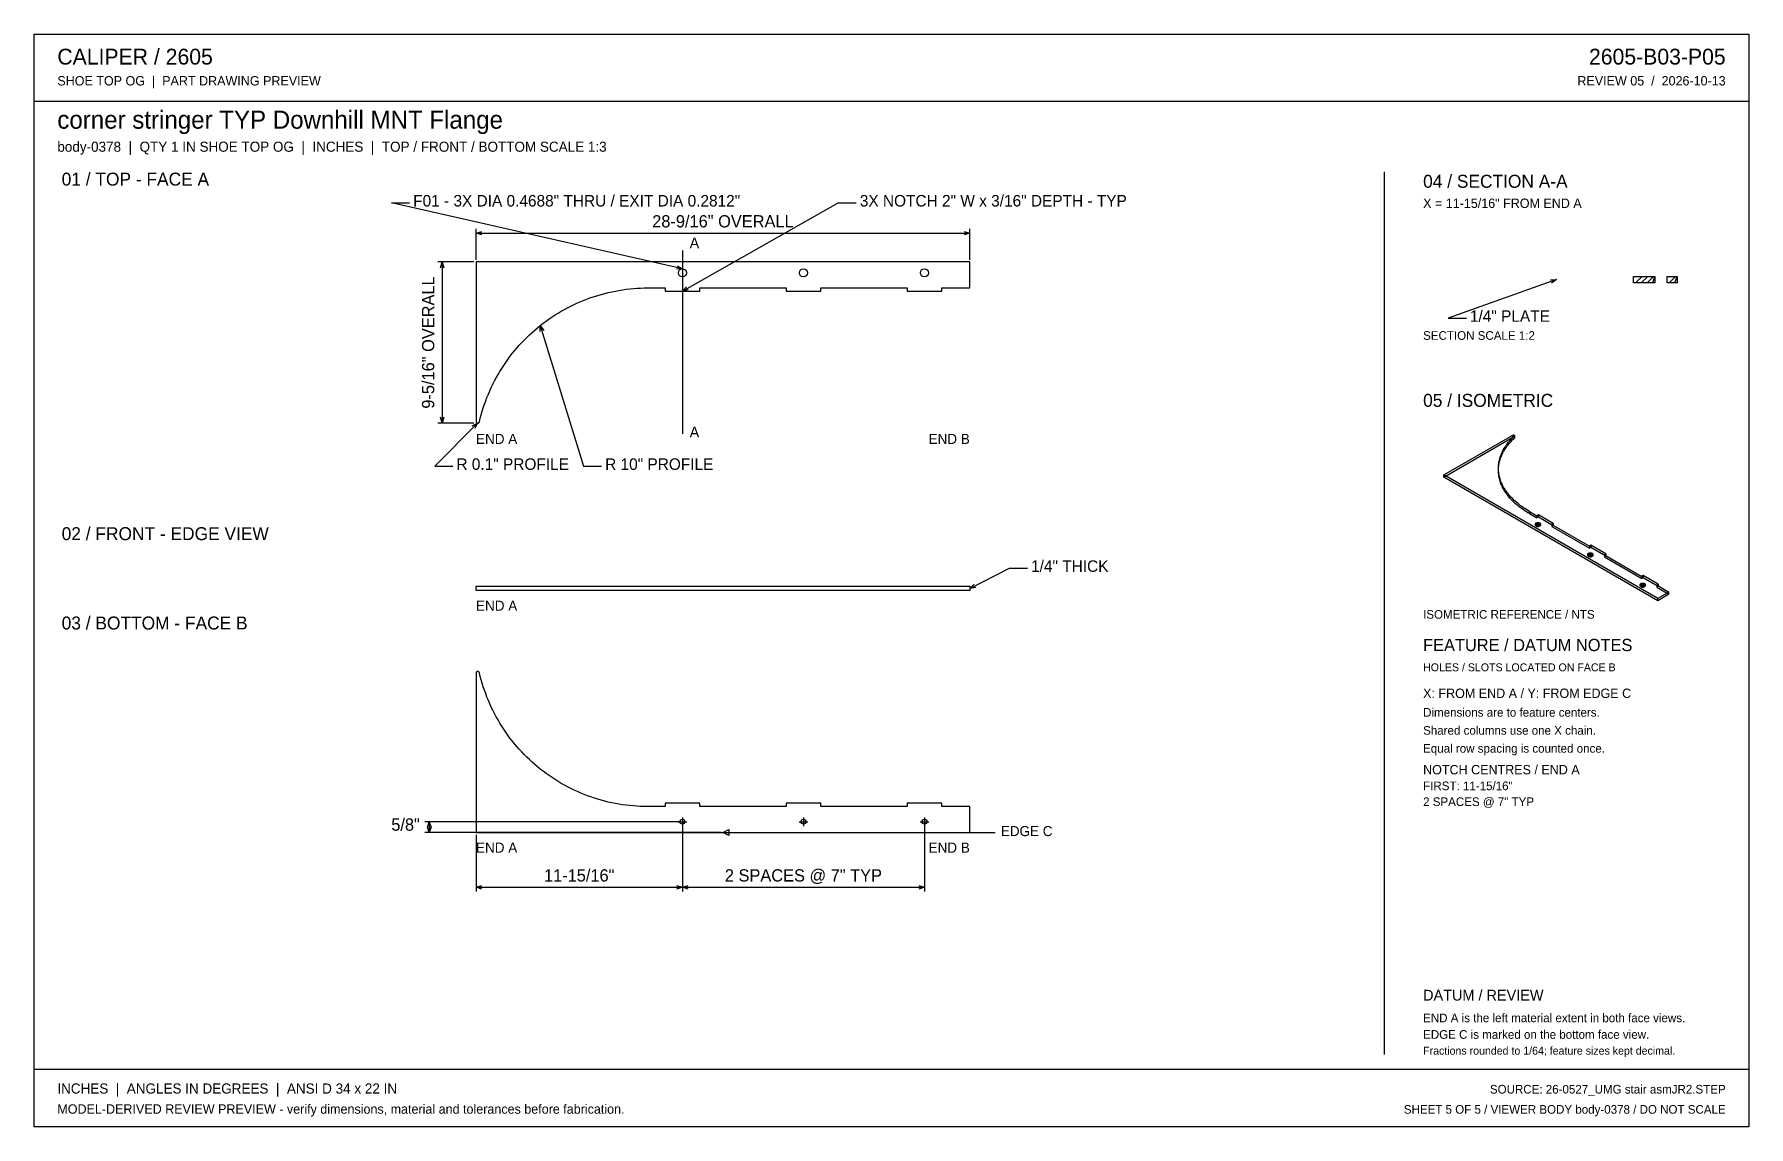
# Model space of a CAD drawing. Header units: inches. Extents: x 1.4 to 100.6, y 1.4 to 64.6.
import ezdxf
from ezdxf.enums import TextEntityAlignment as Align

# ---------------------------------------------------------------- set-up
doc = ezdxf.new("R2010")
doc.units = ezdxf.units.IN
doc.header["$MEASUREMENT"] = 0

msp = doc.modelspace()

# ---------------------------------------------------------------- texts
at = {"layer": 'ANNOTATION'}
for s, height, p in [('CALIPER / 2605', 0.91667, (2.75, 62.833)), ('SHOE TOP OG  |  PART DRAWING PREVIEW', 0.54167, (2.75, 61.625)), ('corner stringer TYP Downhill MNT Flange', 1.04167, (2.75, 59.125)), ('body-0378  |  QTY 1 IN SHOE TOP OG  |  INCHES  |  TOP / FRONT / BOTTOM SCALE 1:3', 0.58333, (2.75, 57.792)), ('01 / TOP - FACE A', 0.75, (3, 55.833)), ('04 / SECTION A-A', 0.75, (81.75, 55.708)), ('F01 - 3X DIA 0.4688" THRU / EXIT DIA 0.2812"', 0.66667, (23.333, 54.625)), ('3X NOTCH 2" W x 3/16" DEPTH - TYP', 0.66667, (49.167, 54.625)), ('X = 11-15/16" FROM END A', 0.54167, (81.75, 54.542)), ('A', 0.625, (39.323, 52.208)), ('1/4" PLATE', 0.6667, (84.458, 47.958)), ('SECTION SCALE 1:2', 0.5, (81.75, 46.917)), ('05 / ISOMETRIC', 0.75, (81.75, 43.042)), ('A', 0.625, (39.323, 41.271)), ('END A', 0.5833, (26.969, 40.896)), ('R 0.1" PROFILE', 0.66667, (25.833, 39.396)), ('R 10" PROFILE', 0.66667, (34.437, 39.396)), ('02 / FRONT - EDGE VIEW', 0.75, (3, 35.333)), ('1/4" THICK', 0.6667, (59.073, 33.5)), ('END A', 0.5833, (26.969, 31.25)), ('03 / BOTTOM - FACE B', 0.75, (3, 30.167)), ('ISOMETRIC REFERENCE / NTS', 0.5, (81.75, 30.792)), ('FEATURE / DATUM NOTES', 0.70833, (81.75, 28.917)), ('HOLES / SLOTS LOCATED ON FACE B', 0.45833, (81.75, 27.75)), ('X: FROM END A / Y: FROM EDGE C', 0.54167, (81.75, 26.208)), ('Dimensions are to feature centers.', 0.5, (81.75, 25.125)), ('Shared columns use one X chain.', 0.5, (81.75, 24.083)), ('Equal row spacing is counted once.', 0.5, (81.75, 23.042)), ('NOTCH CENTRES / END A', 0.54167, (81.75, 21.792)), ('FIRST: 11-15/16"', 0.5, (81.75, 20.875)), ('2 SPACES @ 7" TYP', 0.5, (81.75, 19.958)), ('EDGE C', 0.5833, (57.323, 18.219)), ('END A', 0.5833, (26.969, 17.261)), ('DATUM / REVIEW', 0.625, (81.75, 8.708)), ('END A is the left material extent in both face views.', 0.5, (81.75, 7.458)), ('EDGE C is marked on the bottom face view.', 0.5, (81.75, 6.5)), ('Fractions rounded to 1/64; feature sizes kept decimal.', 0.45833, (81.75, 5.583)), ('INCHES  |  ANGLES IN DEGREES  |  ANSI D 34 x 22 IN', 0.58333, (2.75, 3.333)), ('MODEL-DERIVED REVIEW PREVIEW - verify dimensions, material and tolerances before fabrication.', 0.54167, (2.75, 2.167))]:
    msp.add_text(s, height=height, dxfattribs=at).set_placement(p)
for s, height, p in [('2605-B03-P05', 0.91667, (99.25, 62.833)), ('REVIEW 05  /  2026-10-13', 0.54167, (99.25, 61.625)), ('END B', 0.5833, (55.531, 40.896)), ('5/8"', 0.7083, (23.719, 18.531)), ('END B', 0.5833, (55.531, 17.261)), ('SOURCE: 26-0527_UMG stair asmJR2.STEP', 0.5, (99.25, 3.333)), ('SHEET 5 OF 5 / VIEWER BODY body-0378 / DO NOT SCALE', 0.5, (99.25, 2.167))]:
    msp.add_text(s, height=height, dxfattribs=at).set_placement(p, align=Align.RIGHT)
for s, height, p in [('28-9/16" OVERALL', 0.70833, (41.25, 53.417)), ('11-15/16"', 0.7083, (32.937, 15.594)), ('2 SPACES @ 7" TYP', 0.70833, (45.906, 15.594))]:
    msp.add_text(s, height=height, dxfattribs=at).set_placement(p, align=Align.CENTER)
msp.add_text('9-5/16" OVERALL', height=0.70833, rotation=90, dxfattribs=at).set_placement((24.552, 46.761), align=Align.CENTER)

# ---------------------------------------------------------------- linework, layer by layer
at = {"layer": 'ANNOTATION'}
for p, q in [((38.906, 51.026), (22.083, 54.833)), ((22.083, 54.833), (23.125, 54.833)), ((38.906, 49.729), (47.917, 54.833)), ((47.917, 54.833), (48.958, 54.833)), ((26.969, 51.542), (26.969, 53.333)), ((26.969, 53.083), (27.302, 53.188)), ((26.969, 53.083), (55.531, 53.083)), ((27.302, 52.979), (26.969, 53.083)), ((55.198, 53.188), (55.531, 53.083)), ((55.531, 53.083), (55.198, 52.979)), ((55.531, 51.542), (55.531, 53.333)), ((38.906, 52.083), (38.906, 41.479)), ((26.844, 51.417), (24.76, 51.417)), ((24.906, 51.083), (25.01, 51.417)), ((25.01, 51.417), (25.01, 42.104)), ((25.01, 51.417), (25.115, 51.083)), ((38.906, 51.026), (38.558, 50.998)), ((38.604, 51.201), (38.906, 51.026)), ((38.906, 49.729), (39.145, 49.984)), ((39.248, 49.803), (38.906, 49.729)), ((89.458, 50.396), (83.208, 48.167)), ((89.109, 50.382), (89.458, 50.396)), ((89.458, 50.396), (89.179, 50.186)), ((30.686, 47.398), (30.687, 47.748)), ((30.687, 47.748), (33.187, 39.604)), ((30.687, 47.748), (30.885, 47.46)), ((83.208, 48.167), (84.25, 48.167)), ((27.057, 42.105), (24.583, 39.604)), ((26.844, 42.104), (24.76, 42.104)), ((25.01, 42.104), (24.906, 42.438)), ((25.115, 42.438), (25.01, 42.104)), ((26.749, 41.941), (27.057, 42.105)), ((27.057, 42.105), (26.897, 41.795)), ((24.583, 39.604), (25.625, 39.604)), ((33.187, 39.604), (34.229, 39.604)), ((55.531, 32.542), (57.823, 33.708)), ((55.531, 32.542), (55.781, 32.786)), ((57.823, 33.708), (58.865, 33.708)), ((55.876, 32.6), (55.531, 32.542)), ((38.781, 19.052), (24.01, 19.052)), ((24.156, 18.719), (24.26, 19.052)), ((24.26, 19.052), (24.26, 18.427)), ((24.26, 19.052), (24.365, 18.719)), ((38.656, 19.052), (39.156, 19.052)), ((38.906, 19.302), (38.906, 18.802)), ((38.906, 18.927), (38.906, 15.011)), ((38.906, 18.927), (38.906, 15.011)), ((45.656, 19.052), (46.156, 19.052)), ((45.906, 19.302), (45.906, 18.802)), ((52.656, 19.052), (53.156, 19.052)), ((52.906, 19.302), (52.906, 18.802)), ((52.906, 18.927), (52.906, 15.011)), ((41.125, 18.427), (24.01, 18.427)), ((24.26, 18.427), (24.156, 18.761)), ((24.365, 18.761), (24.26, 18.427)), ((26.969, 18.302), (26.969, 15.011)), ((41.25, 18.427), (41.583, 18.594)), ((41.25, 18.427), (56.99, 18.427)), ((41.583, 18.261), (41.25, 18.427)), ((41.583, 18.594), (41.583, 18.261)), ((26.969, 15.261), (27.302, 15.365)), ((26.969, 15.261), (38.906, 15.261)), ((27.302, 15.156), (26.969, 15.261)), ((38.573, 15.365), (38.906, 15.261)), ((38.906, 15.261), (38.573, 15.156)), ((38.906, 15.261), (39.24, 15.365)), ((38.906, 15.261), (52.906, 15.261)), ((39.24, 15.156), (38.906, 15.261)), ((52.573, 15.365), (52.906, 15.261)), ((52.906, 15.261), (52.573, 15.156))]:
    msp.add_line(p, q, dxfattribs=at)
at = {"layer": 'OUTLINE'}
for p, q in [((1.417, 64.583), (100.583, 64.583)), ((1.417, 1.417), (1.417, 64.583)), ((100.583, 64.583), (100.583, 1.417)), ((1.417, 60.708), (100.583, 60.708)), ((79.5, 56.625), (79.5, 5.583)), ((26.969, 51.417), (26.969, 42.204)), ((55.531, 51.417), (26.969, 51.417)), ((55.531, 49.917), (55.531, 51.417)), ((93.911, 50.583), (95.153, 50.583)), ((93.911, 50.208), (93.911, 50.583)), ((94.036, 50.208), (94.411, 50.583)), ((94.37, 50.208), (94.745, 50.583)), ((94.703, 50.208), (95.078, 50.583)), ((95.036, 50.208), (95.153, 50.583)), ((95.153, 50.583), (95.153, 50.208)), ((95.857, 50.583), (96.443, 50.583)), ((95.857, 50.208), (95.857, 50.583)), ((95.982, 50.208), (96.357, 50.583)), ((96.315, 50.208), (96.443, 50.583)), ((96.443, 50.583), (96.443, 50.208)), ((34.213, 49.547), (34.416, 49.602)), ((34.416, 49.602), (34.62, 49.652)), ((34.62, 49.652), (34.824, 49.698)), ((34.824, 49.698), (35.03, 49.739)), ((35.03, 49.739), (35.236, 49.776)), ((35.236, 49.776), (35.443, 49.809)), ((35.443, 49.809), (35.651, 49.838)), ((35.651, 49.838), (35.859, 49.862)), ((35.859, 49.862), (36.068, 49.881)), ((36.068, 49.881), (36.277, 49.897)), ((36.277, 49.897), (36.487, 49.908)), ((36.487, 49.908), (36.697, 49.914)), ((36.697, 49.914), (36.906, 49.917)), ((36.906, 49.917), (37.906, 49.917)), ((37.906, 49.917), (37.906, 49.729)), ((37.906, 49.729), (39.906, 49.729)), ((39.906, 49.729), (39.906, 49.917)), ((39.906, 49.917), (44.906, 49.917)), ((44.906, 49.917), (44.906, 49.729)), ((44.906, 49.729), (46.906, 49.729)), ((46.906, 49.729), (46.906, 49.917)), ((46.906, 49.917), (51.906, 49.917)), ((51.906, 49.917), (51.906, 49.729)), ((51.906, 49.729), (53.906, 49.729)), ((53.906, 49.729), (53.906, 49.917)), ((53.906, 49.917), (55.531, 49.917)), ((95.153, 50.208), (93.911, 50.208)), ((96.443, 50.208), (95.857, 50.208)), ((31.9, 48.573), (32.082, 48.676)), ((32.082, 48.676), (32.267, 48.776)), ((32.267, 48.776), (32.454, 48.871)), ((32.454, 48.871), (32.643, 48.962)), ((32.643, 48.962), (32.833, 49.05)), ((32.833, 49.05), (33.026, 49.133)), ((33.026, 49.133), (33.22, 49.212)), ((33.22, 49.212), (33.416, 49.288)), ((33.416, 49.288), (33.613, 49.359)), ((33.613, 49.359), (33.812, 49.426)), ((33.812, 49.426), (34.012, 49.489)), ((34.012, 49.489), (34.213, 49.547)), ((30.364, 47.48), (30.524, 47.616)), ((30.524, 47.616), (30.687, 47.748)), ((30.687, 47.748), (30.853, 47.876)), ((30.853, 47.876), (31.021, 48.002)), ((31.021, 48.002), (31.192, 48.123)), ((31.192, 48.123), (31.365, 48.241)), ((31.365, 48.241), (31.541, 48.356)), ((31.541, 48.356), (31.719, 48.466)), ((31.719, 48.466), (31.9, 48.573)), ((29.467, 46.599), (29.609, 46.754)), ((29.609, 46.754), (29.754, 46.905)), ((29.754, 46.905), (29.902, 47.054)), ((29.902, 47.054), (30.053, 47.199)), ((30.053, 47.199), (30.207, 47.341)), ((30.207, 47.341), (30.364, 47.48)), ((28.687, 45.613), (28.808, 45.784)), ((28.808, 45.784), (28.933, 45.952)), ((28.933, 45.952), (29.061, 46.118)), ((29.061, 46.118), (29.193, 46.281)), ((29.193, 46.281), (29.328, 46.442)), ((29.328, 46.442), (29.467, 46.599)), ((28.037, 44.536), (28.136, 44.721)), ((28.136, 44.721), (28.239, 44.904)), ((28.239, 44.904), (28.345, 45.085)), ((28.345, 45.085), (28.455, 45.263)), ((28.455, 45.263), (28.569, 45.439)), ((28.569, 45.439), (28.687, 45.613)), ((27.602, 43.582), (27.681, 43.777)), ((27.681, 43.777), (27.764, 43.969)), ((27.764, 43.969), (27.851, 44.16)), ((27.851, 44.16), (27.942, 44.349)), ((27.942, 44.349), (28.037, 44.536)), ((27.27, 42.588), (27.328, 42.79)), ((27.328, 42.79), (27.39, 42.99)), ((27.39, 42.99), (27.457, 43.189)), ((27.457, 43.189), (27.527, 43.386)), ((27.527, 43.386), (27.602, 43.582)), ((26.969, 42.204), (26.969, 42.2)), ((26.969, 42.2), (26.969, 42.195)), ((26.969, 42.195), (26.97, 42.191)), ((26.97, 42.191), (26.97, 42.186)), ((26.97, 42.186), (26.971, 42.182)), ((26.971, 42.182), (26.972, 42.177)), ((26.972, 42.177), (26.974, 42.173)), ((26.974, 42.173), (26.975, 42.169)), ((26.975, 42.169), (26.977, 42.165)), ((26.977, 42.165), (26.979, 42.16)), ((26.979, 42.16), (26.981, 42.156)), ((26.981, 42.156), (26.983, 42.152)), ((26.983, 42.152), (26.986, 42.149)), ((26.986, 42.149), (26.988, 42.145)), ((26.988, 42.145), (26.991, 42.141)), ((26.991, 42.141), (26.994, 42.138)), ((26.994, 42.138), (26.997, 42.134)), ((26.997, 42.134), (27, 42.131)), ((27, 42.131), (27.004, 42.128)), ((27.004, 42.128), (27.007, 42.125)), ((27.007, 42.125), (27.011, 42.123)), ((27.011, 42.123), (27.015, 42.12)), ((27.015, 42.12), (27.019, 42.118)), ((27.019, 42.118), (27.023, 42.116)), ((27.023, 42.116), (27.027, 42.114)), ((27.027, 42.114), (27.031, 42.112)), ((27.031, 42.112), (27.035, 42.11)), ((27.035, 42.11), (27.04, 42.109)), ((27.04, 42.109), (27.044, 42.108)), ((27.044, 42.108), (27.048, 42.106)), ((27.048, 42.106), (27.053, 42.106)), ((27.053, 42.106), (27.057, 42.105)), ((27.057, 42.105), (27.062, 42.105)), ((27.062, 42.105), (27.066, 42.104)), ((27.066, 42.104), (27.071, 42.104)), ((27.071, 42.104), (27.076, 42.105)), ((27.076, 42.105), (27.08, 42.105)), ((27.08, 42.105), (27.085, 42.106)), ((27.085, 42.106), (27.089, 42.106)), ((27.089, 42.106), (27.093, 42.107)), ((27.093, 42.107), (27.098, 42.109)), ((27.098, 42.109), (27.102, 42.11)), ((27.102, 42.11), (27.106, 42.112)), ((27.106, 42.112), (27.111, 42.114)), ((27.111, 42.114), (27.115, 42.116)), ((27.115, 42.116), (27.119, 42.118)), ((27.119, 42.118), (27.123, 42.12)), ((27.123, 42.12), (27.126, 42.123)), ((27.126, 42.123), (27.13, 42.125)), ((27.13, 42.125), (27.134, 42.128)), ((27.134, 42.128), (27.137, 42.131)), ((27.137, 42.131), (27.14, 42.134)), ((27.14, 42.134), (27.143, 42.138)), ((27.143, 42.138), (27.146, 42.141)), ((27.146, 42.141), (27.149, 42.145)), ((27.149, 42.145), (27.152, 42.149)), ((27.152, 42.149), (27.154, 42.152)), ((27.154, 42.152), (27.156, 42.156)), ((27.156, 42.156), (27.159, 42.16)), ((27.159, 42.16), (27.16, 42.164)), ((27.16, 42.164), (27.162, 42.169)), ((27.162, 42.169), (27.164, 42.173)), ((27.164, 42.173), (27.165, 42.177)), ((27.165, 42.177), (27.166, 42.182)), ((27.166, 42.182), (27.216, 42.385)), ((27.216, 42.385), (27.27, 42.588)), ((82.947, 39.102), (86.938, 41.406)), ((82.947, 38.977), (86.938, 41.281)), ((86.43, 40.626), (86.473, 40.696)), ((86.473, 40.696), (86.518, 40.766)), ((86.518, 40.766), (86.565, 40.835)), ((86.518, 40.641), (86.565, 40.71)), ((86.565, 40.835), (86.615, 40.903)), ((86.565, 40.71), (86.615, 40.778)), ((86.615, 40.903), (86.668, 40.971)), ((86.615, 40.778), (86.668, 40.846)), ((86.668, 40.971), (86.723, 41.038)), ((86.668, 40.846), (86.723, 40.913)), ((86.723, 41.038), (86.78, 41.104)), ((86.723, 40.913), (86.78, 40.979)), ((86.78, 41.104), (86.84, 41.17)), ((86.78, 40.979), (86.84, 41.045)), ((86.84, 41.17), (86.902, 41.235)), ((86.84, 41.045), (86.902, 41.11)), ((86.902, 41.235), (86.966, 41.299)), ((86.902, 41.11), (86.966, 41.174)), ((86.938, 41.406), (86.94, 41.407)), ((86.938, 41.281), (86.938, 41.406)), ((86.94, 41.282), (86.938, 41.281)), ((86.94, 41.407), (86.942, 41.408)), ((86.942, 41.283), (86.94, 41.282)), ((86.942, 41.408), (86.944, 41.409)), ((86.944, 41.284), (86.942, 41.283)), ((86.944, 41.409), (86.946, 41.41)), ((86.946, 41.285), (86.944, 41.284)), ((86.946, 41.41), (86.948, 41.411)), ((86.948, 41.286), (86.946, 41.285)), ((86.948, 41.411), (86.951, 41.412)), ((86.951, 41.287), (86.948, 41.286)), ((86.951, 41.412), (86.953, 41.413)), ((86.953, 41.288), (86.951, 41.287)), ((86.953, 41.413), (86.956, 41.414)), ((86.956, 41.289), (86.953, 41.288)), ((86.956, 41.414), (86.958, 41.414)), ((86.958, 41.289), (86.956, 41.289)), ((86.958, 41.414), (86.961, 41.415)), ((86.961, 41.29), (86.958, 41.289)), ((86.961, 41.415), (86.964, 41.415)), ((86.964, 41.29), (86.961, 41.29)), ((86.964, 41.415), (86.966, 41.416)), ((86.966, 41.291), (86.964, 41.29)), ((86.966, 41.416), (86.969, 41.416)), ((86.966, 41.299), (87.033, 41.363)), ((86.969, 41.291), (86.966, 41.291)), ((86.966, 41.174), (87.033, 41.238)), ((86.969, 41.416), (86.972, 41.416)), ((86.972, 41.291), (86.969, 41.291)), ((86.972, 41.416), (86.975, 41.416)), ((86.975, 41.291), (86.972, 41.291)), ((86.975, 41.416), (86.977, 41.417)), ((86.977, 41.292), (86.975, 41.291)), ((86.977, 41.417), (86.98, 41.417)), ((86.98, 41.292), (86.977, 41.292)), ((86.98, 41.417), (86.983, 41.417)), ((86.983, 41.292), (86.98, 41.292)), ((86.983, 41.417), (86.986, 41.417)), ((86.986, 41.292), (86.983, 41.292)), ((86.986, 41.417), (86.989, 41.416)), ((86.989, 41.291), (86.986, 41.292)), ((86.989, 41.416), (86.991, 41.416)), ((86.991, 41.291), (86.989, 41.291)), ((86.991, 41.416), (86.994, 41.416)), ((86.994, 41.291), (86.991, 41.291)), ((86.994, 41.416), (86.997, 41.415)), ((86.997, 41.29), (86.994, 41.291)), ((86.997, 41.415), (86.999, 41.415)), ((86.999, 41.29), (86.997, 41.29)), ((86.999, 41.415), (87.002, 41.414)), ((87.002, 41.289), (86.999, 41.29)), ((87.002, 41.414), (87.005, 41.414)), ((87.005, 41.289), (87.002, 41.289)), ((87.005, 41.414), (87.007, 41.413)), ((87.007, 41.288), (87.005, 41.289)), ((87.007, 41.413), (87.01, 41.413)), ((87.01, 41.287), (87.007, 41.288)), ((87.01, 41.413), (87.012, 41.412)), ((87.012, 41.287), (87.01, 41.287)), ((87.012, 41.412), (87.014, 41.411)), ((87.014, 41.286), (87.012, 41.287)), ((87.014, 41.411), (87.017, 41.41)), ((87.017, 41.285), (87.014, 41.286)), ((87.017, 41.41), (87.019, 41.409)), ((87.019, 41.284), (87.017, 41.285)), ((87.019, 41.409), (87.021, 41.408)), ((87.021, 41.283), (87.019, 41.284)), ((87.021, 41.408), (87.023, 41.407)), ((87.023, 41.282), (87.021, 41.283)), ((87.023, 41.407), (87.025, 41.406)), ((87.025, 41.281), (87.023, 41.282)), ((87.025, 41.406), (87.027, 41.405)), ((87.027, 41.28), (87.025, 41.281)), ((87.027, 41.405), (87.029, 41.403)), ((87.029, 41.278), (87.027, 41.28)), ((87.029, 41.403), (87.031, 41.402)), ((87.031, 41.277), (87.029, 41.278)), ((87.031, 41.402), (87.032, 41.401)), ((87.032, 41.276), (87.031, 41.277)), ((87.032, 41.401), (87.034, 41.399)), ((87.034, 41.274), (87.032, 41.276)), ((87.034, 41.364), (87.033, 41.363)), ((87.033, 41.363), (87.033, 41.238)), ((87.033, 41.238), (87.034, 41.239)), ((87.034, 41.399), (87.035, 41.398)), ((87.036, 41.365), (87.034, 41.364)), ((87.035, 41.273), (87.034, 41.274)), ((87.034, 41.239), (87.036, 41.24)), ((87.035, 41.398), (87.036, 41.397)), ((87.036, 41.271), (87.035, 41.273)), ((87.036, 41.397), (87.037, 41.395)), ((87.037, 41.367), (87.036, 41.365)), ((87.037, 41.27), (87.036, 41.271)), ((87.036, 41.24), (87.037, 41.242)), ((87.037, 41.395), (87.038, 41.394)), ((87.038, 41.368), (87.037, 41.367)), ((87.038, 41.268), (87.037, 41.27)), ((87.037, 41.242), (87.038, 41.243)), ((87.038, 41.394), (87.039, 41.392)), ((87.039, 41.37), (87.038, 41.368)), ((87.039, 41.267), (87.038, 41.268)), ((87.038, 41.243), (87.039, 41.245)), ((87.039, 41.392), (87.04, 41.39)), ((87.04, 41.371), (87.039, 41.37)), ((87.04, 41.265), (87.039, 41.267)), ((87.039, 41.245), (87.04, 41.246)), ((87.04, 41.39), (87.041, 41.389)), ((87.041, 41.375), (87.04, 41.373)), ((87.04, 41.373), (87.04, 41.371)), ((87.041, 41.264), (87.04, 41.265)), ((87.04, 41.248), (87.041, 41.249)), ((87.04, 41.246), (87.04, 41.248)), ((87.041, 41.389), (87.041, 41.387)), ((87.041, 41.387), (87.042, 41.386)), ((87.042, 41.376), (87.041, 41.375)), ((87.041, 41.262), (87.041, 41.264)), ((87.042, 41.261), (87.041, 41.262)), ((87.041, 41.249), (87.042, 41.251)), ((87.042, 41.386), (87.042, 41.384)), ((87.042, 41.384), (87.042, 41.383)), ((87.042, 41.383), (87.042, 41.381)), ((87.042, 41.381), (87.042, 41.379)), ((87.042, 41.379), (87.042, 41.378)), ((87.042, 41.378), (87.042, 41.376)), ((87.042, 41.259), (87.042, 41.261)), ((87.042, 41.257), (87.042, 41.259)), ((87.042, 41.256), (87.042, 41.257)), ((87.042, 41.254), (87.042, 41.256)), ((87.042, 41.253), (87.042, 41.254)), ((87.042, 41.251), (87.042, 41.253)), ((86.11, 39.608), (86.116, 39.682)), ((86.116, 39.682), (86.124, 39.756)), ((86.124, 39.756), (86.135, 39.83)), ((86.124, 39.631), (86.135, 39.705)), ((86.135, 39.83), (86.149, 39.904)), ((86.135, 39.705), (86.149, 39.779)), ((86.149, 39.904), (86.165, 39.978)), ((86.149, 39.779), (86.165, 39.853)), ((86.165, 39.978), (86.184, 40.051)), ((86.165, 39.853), (86.184, 39.926)), ((86.184, 40.051), (86.206, 40.124)), ((86.184, 39.926), (86.206, 39.999)), ((86.206, 40.124), (86.23, 40.197)), ((86.206, 39.999), (86.23, 40.072)), ((86.23, 40.197), (86.257, 40.27)), ((86.23, 40.072), (86.257, 40.144)), ((86.257, 40.27), (86.286, 40.342)), ((86.257, 40.144), (86.286, 40.217)), ((86.286, 40.342), (86.318, 40.414)), ((86.286, 40.217), (86.318, 40.288)), ((86.318, 40.414), (86.353, 40.485)), ((86.318, 40.288), (86.353, 40.36)), ((86.353, 40.485), (86.39, 40.556)), ((86.353, 40.36), (86.39, 40.431)), ((86.39, 40.556), (86.43, 40.626)), ((86.39, 40.431), (86.43, 40.501)), ((86.43, 40.501), (86.473, 40.571)), ((86.473, 40.571), (86.518, 40.641)), ((82.947, 38.977), (82.947, 39.102)), ((95.32, 31.958), (82.947, 39.102)), ((95.32, 31.833), (82.947, 38.977)), ((86.107, 39.46), (86.108, 39.534)), ((86.11, 39.386), (86.107, 39.46)), ((86.107, 39.335), (86.108, 39.409)), ((86.11, 39.261), (86.107, 39.335)), ((86.108, 39.534), (86.11, 39.608)), ((86.108, 39.409), (86.11, 39.483)), ((86.11, 39.483), (86.116, 39.557)), ((86.115, 39.312), (86.11, 39.386)), ((86.115, 39.186), (86.11, 39.261)), ((86.123, 39.238), (86.115, 39.312)), ((86.123, 39.112), (86.115, 39.186)), ((86.116, 39.557), (86.124, 39.631)), ((86.134, 39.164), (86.123, 39.238)), ((86.134, 39.039), (86.123, 39.112)), ((86.147, 39.09), (86.134, 39.164)), ((86.147, 38.965), (86.134, 39.039)), ((86.163, 39.016), (86.147, 39.09)), ((86.163, 38.891), (86.147, 38.965)), ((86.182, 38.943), (86.163, 39.016)), ((86.182, 38.818), (86.163, 38.891)), ((86.203, 38.87), (86.182, 38.943)), ((86.203, 38.745), (86.182, 38.818)), ((86.227, 38.797), (86.203, 38.87)), ((86.227, 38.672), (86.203, 38.745)), ((86.254, 38.724), (86.227, 38.797)), ((86.283, 38.652), (86.254, 38.724)), ((86.254, 38.599), (86.227, 38.672)), ((86.283, 38.527), (86.254, 38.599)), ((86.315, 38.58), (86.283, 38.652)), ((86.315, 38.455), (86.283, 38.527)), ((86.349, 38.509), (86.315, 38.58)), ((86.349, 38.384), (86.315, 38.455)), ((86.386, 38.438), (86.349, 38.509)), ((86.386, 38.313), (86.349, 38.384)), ((86.426, 38.367), (86.386, 38.438)), ((86.426, 38.242), (86.386, 38.313)), ((86.468, 38.297), (86.426, 38.367)), ((86.468, 38.172), (86.426, 38.242)), ((86.513, 38.227), (86.468, 38.297)), ((86.513, 38.102), (86.468, 38.172)), ((86.56, 38.158), (86.513, 38.227)), ((86.56, 38.033), (86.513, 38.102)), ((86.61, 38.09), (86.56, 38.158)), ((86.61, 37.965), (86.56, 38.033)), ((86.662, 38.022), (86.61, 38.09)), ((86.662, 37.897), (86.61, 37.965)), ((86.717, 37.955), (86.662, 38.022)), ((86.717, 37.83), (86.662, 37.897)), ((86.774, 37.889), (86.717, 37.955)), ((86.774, 37.764), (86.717, 37.83)), ((86.833, 37.823), (86.774, 37.889)), ((86.833, 37.698), (86.774, 37.764)), ((86.895, 37.758), (86.833, 37.823)), ((86.895, 37.633), (86.833, 37.698)), ((86.959, 37.694), (86.895, 37.758)), ((87.026, 37.63), (86.959, 37.694)), ((86.959, 37.568), (86.895, 37.633)), ((87.026, 37.505), (86.959, 37.568)), ((87.095, 37.567), (87.026, 37.63)), ((87.095, 37.442), (87.026, 37.505)), ((87.166, 37.506), (87.095, 37.567)), ((87.166, 37.381), (87.095, 37.442)), ((87.239, 37.445), (87.166, 37.506)), ((87.239, 37.32), (87.166, 37.381)), ((87.314, 37.385), (87.239, 37.445)), ((87.314, 37.26), (87.239, 37.32)), ((87.392, 37.326), (87.314, 37.385)), ((87.392, 37.201), (87.314, 37.26)), ((87.472, 37.267), (87.392, 37.326)), ((87.472, 37.142), (87.392, 37.201)), ((87.554, 37.21), (87.472, 37.267)), ((87.554, 37.085), (87.472, 37.142)), ((87.638, 37.154), (87.554, 37.21)), ((87.638, 37.029), (87.554, 37.085)), ((87.724, 37.099), (87.638, 37.154)), ((87.724, 36.974), (87.638, 37.029)), ((87.812, 37.045), (87.724, 37.099)), ((87.812, 36.92), (87.724, 36.974)), ((87.902, 36.992), (87.812, 37.045)), ((87.902, 36.867), (87.812, 36.92)), ((87.902, 36.867), (87.902, 36.992)), ((87.902, 36.992), (88.335, 36.742)), ((87.902, 36.867), (88.335, 36.617)), ((88.416, 36.789), (88.335, 36.742)), ((88.335, 36.742), (88.335, 36.617)), ((88.416, 36.789), (88.416, 36.664)), ((89.282, 36.288), (88.416, 36.789)), ((88.245, 36.277), (88.246, 36.281)), ((88.245, 36.273), (88.245, 36.277)), ((88.245, 36.269), (88.245, 36.273)), ((88.246, 36.265), (88.245, 36.269)), ((88.245, 36.211), (88.246, 36.215)), ((88.245, 36.207), (88.245, 36.211)), ((88.245, 36.203), (88.245, 36.207)), ((88.246, 36.199), (88.245, 36.203)), ((88.246, 36.281), (88.247, 36.285)), ((88.247, 36.261), (88.246, 36.265)), ((88.246, 36.215), (88.247, 36.219)), ((88.247, 36.195), (88.246, 36.199)), ((88.247, 36.285), (88.248, 36.289)), ((88.248, 36.257), (88.247, 36.261)), ((88.247, 36.219), (88.248, 36.223)), ((88.248, 36.191), (88.247, 36.195)), ((88.248, 36.289), (88.25, 36.293)), ((88.25, 36.253), (88.248, 36.257)), ((88.248, 36.223), (88.25, 36.227)), ((88.25, 36.187), (88.248, 36.191)), ((88.25, 36.293), (88.251, 36.297)), ((88.251, 36.249), (88.25, 36.253)), ((88.25, 36.227), (88.251, 36.231)), ((88.251, 36.183), (88.25, 36.187)), ((88.251, 36.297), (88.254, 36.301)), ((88.254, 36.245), (88.251, 36.249)), ((88.251, 36.231), (88.254, 36.235)), ((88.254, 36.179), (88.251, 36.183)), ((88.254, 36.301), (88.256, 36.305)), ((88.256, 36.241), (88.254, 36.245)), ((88.254, 36.235), (88.256, 36.239)), ((88.256, 36.175), (88.254, 36.179)), ((88.256, 36.305), (88.259, 36.308)), ((88.256, 36.239), (88.259, 36.242)), ((88.259, 36.237), (88.256, 36.241)), ((88.259, 36.171), (88.256, 36.175)), ((88.259, 36.308), (88.262, 36.312)), ((88.259, 36.242), (88.262, 36.246)), ((88.262, 36.234), (88.259, 36.237)), ((88.262, 36.168), (88.259, 36.171)), ((88.262, 36.312), (88.266, 36.315)), ((88.262, 36.246), (88.266, 36.249)), ((88.266, 36.23), (88.262, 36.234)), ((88.266, 36.164), (88.262, 36.168)), ((88.266, 36.315), (88.269, 36.319)), ((88.266, 36.249), (88.269, 36.253)), ((88.269, 36.227), (88.266, 36.23)), ((88.269, 36.161), (88.266, 36.164)), ((88.269, 36.319), (88.274, 36.322)), ((88.269, 36.253), (88.274, 36.256)), ((88.274, 36.223), (88.269, 36.227)), ((88.274, 36.157), (88.269, 36.161)), ((88.274, 36.322), (88.278, 36.325)), ((88.274, 36.256), (88.278, 36.259)), ((88.278, 36.22), (88.274, 36.223)), ((88.278, 36.154), (88.274, 36.157)), ((88.278, 36.325), (88.282, 36.328)), ((88.278, 36.259), (88.282, 36.262)), ((88.282, 36.217), (88.278, 36.22)), ((88.282, 36.151), (88.278, 36.154)), ((88.282, 36.328), (88.287, 36.331)), ((88.282, 36.262), (88.287, 36.265)), ((88.287, 36.214), (88.282, 36.217)), ((88.287, 36.148), (88.282, 36.151)), ((88.287, 36.331), (88.292, 36.334)), ((88.287, 36.265), (88.287, 36.331)), ((88.287, 36.265), (88.292, 36.268)), ((88.292, 36.211), (88.287, 36.214)), ((88.292, 36.145), (88.287, 36.148)), ((88.292, 36.334), (88.298, 36.337)), ((88.292, 36.268), (88.298, 36.271)), ((88.298, 36.209), (88.292, 36.211)), ((88.298, 36.143), (88.292, 36.145)), ((88.298, 36.337), (88.303, 36.339)), ((88.298, 36.271), (88.303, 36.273)), ((88.303, 36.206), (88.298, 36.209)), ((88.303, 36.14), (88.298, 36.143)), ((88.303, 36.339), (88.309, 36.342)), ((88.303, 36.273), (88.309, 36.276)), ((88.303, 36.212), (88.304, 36.214)), ((88.303, 36.209), (88.303, 36.212)), ((88.303, 36.207), (88.303, 36.209)), ((88.303, 36.204), (88.303, 36.207)), ((88.309, 36.204), (88.303, 36.206)), ((88.303, 36.202), (88.303, 36.204)), ((88.304, 36.199), (88.303, 36.202)), ((88.303, 36.153), (88.304, 36.155)), ((88.303, 36.15), (88.303, 36.153)), ((88.303, 36.148), (88.303, 36.15)), ((88.303, 36.145), (88.303, 36.148)), ((88.303, 36.143), (88.303, 36.145)), ((88.304, 36.14), (88.303, 36.143)), ((88.309, 36.138), (88.303, 36.14)), ((88.304, 36.216), (88.305, 36.219)), ((88.304, 36.214), (88.304, 36.216)), ((88.304, 36.197), (88.304, 36.199)), ((88.305, 36.195), (88.304, 36.197)), ((88.304, 36.157), (88.305, 36.16)), ((88.304, 36.155), (88.304, 36.157)), ((88.304, 36.138), (88.304, 36.14)), ((88.305, 36.136), (88.304, 36.138)), ((88.305, 36.219), (88.306, 36.221)), ((88.306, 36.192), (88.305, 36.195)), ((88.305, 36.16), (88.306, 36.162)), ((88.306, 36.133), (88.305, 36.136)), ((88.306, 36.221), (88.308, 36.224)), ((88.308, 36.19), (88.306, 36.192)), ((88.306, 36.162), (88.308, 36.165)), ((88.308, 36.131), (88.306, 36.133)), ((88.308, 36.224), (88.309, 36.226)), ((88.309, 36.188), (88.308, 36.19)), ((88.308, 36.165), (88.309, 36.167)), ((88.309, 36.129), (88.308, 36.131)), ((88.309, 36.342), (88.315, 36.344)), ((88.309, 36.276), (88.315, 36.278)), ((88.309, 36.226), (88.311, 36.228)), ((88.315, 36.202), (88.309, 36.204)), ((88.311, 36.186), (88.309, 36.188)), ((88.309, 36.167), (88.311, 36.169)), ((88.315, 36.136), (88.309, 36.138)), ((88.311, 36.126), (88.309, 36.129)), ((88.311, 36.228), (88.313, 36.23)), ((88.313, 36.183), (88.311, 36.186)), ((88.311, 36.169), (88.313, 36.171)), ((88.313, 36.124), (88.311, 36.126)), ((88.313, 36.23), (88.315, 36.232)), ((88.315, 36.181), (88.313, 36.183)), ((88.313, 36.171), (88.315, 36.173)), ((88.315, 36.122), (88.313, 36.124)), ((88.315, 36.344), (88.321, 36.346)), ((88.315, 36.278), (88.321, 36.28)), ((88.315, 36.232), (88.317, 36.234)), ((88.321, 36.2), (88.315, 36.202)), ((88.317, 36.179), (88.315, 36.181)), ((88.315, 36.173), (88.317, 36.175)), ((88.321, 36.134), (88.315, 36.136)), ((88.317, 36.12), (88.315, 36.122)), ((88.317, 36.234), (88.32, 36.236)), ((88.32, 36.177), (88.317, 36.179)), ((88.317, 36.175), (88.32, 36.177)), ((88.32, 36.118), (88.317, 36.12)), ((88.32, 36.236), (88.322, 36.238)), ((88.32, 36.177), (88.322, 36.179)), ((88.322, 36.175), (88.32, 36.177)), ((88.322, 36.116), (88.32, 36.118)), ((88.321, 36.346), (88.327, 36.348)), ((88.321, 36.28), (88.327, 36.282)), ((88.327, 36.198), (88.321, 36.2)), ((88.327, 36.132), (88.321, 36.134)), ((88.322, 36.238), (88.325, 36.24)), ((88.322, 36.179), (88.325, 36.181)), ((88.325, 36.173), (88.322, 36.175)), ((88.325, 36.114), (88.322, 36.116)), ((88.325, 36.24), (88.328, 36.242)), ((88.325, 36.181), (88.328, 36.183)), ((88.328, 36.172), (88.325, 36.173)), ((88.328, 36.113), (88.325, 36.114)), ((88.327, 36.348), (88.334, 36.349)), ((88.327, 36.282), (88.334, 36.283)), ((88.334, 36.196), (88.327, 36.198)), ((88.334, 36.13), (88.327, 36.132)), ((88.328, 36.242), (88.331, 36.244)), ((88.328, 36.183), (88.328, 36.242)), ((88.328, 36.183), (88.331, 36.185)), ((88.331, 36.17), (88.328, 36.172)), ((88.331, 36.111), (88.328, 36.113)), ((88.331, 36.244), (88.334, 36.245)), ((88.331, 36.185), (88.334, 36.186)), ((88.334, 36.168), (88.331, 36.17)), ((88.334, 36.109), (88.331, 36.111)), ((88.334, 36.349), (88.341, 36.351)), ((88.334, 36.283), (88.341, 36.285)), ((88.334, 36.245), (88.338, 36.247)), ((88.341, 36.195), (88.334, 36.196)), ((88.334, 36.186), (88.338, 36.188)), ((88.338, 36.167), (88.334, 36.168)), ((88.341, 36.129), (88.334, 36.13)), ((88.338, 36.108), (88.334, 36.109)), ((88.416, 36.664), (88.335, 36.617)), ((88.338, 36.247), (88.341, 36.248)), ((88.338, 36.188), (88.341, 36.189)), ((88.341, 36.165), (88.338, 36.167)), ((88.341, 36.106), (88.338, 36.108)), ((88.341, 36.351), (88.347, 36.352)), ((88.341, 36.285), (88.347, 36.286)), ((88.341, 36.248), (88.345, 36.249)), ((88.347, 36.193), (88.341, 36.195)), ((88.341, 36.189), (88.345, 36.19)), ((88.345, 36.164), (88.341, 36.165)), ((88.347, 36.127), (88.341, 36.129)), ((88.345, 36.105), (88.341, 36.106)), ((88.345, 36.249), (88.348, 36.251)), ((88.345, 36.19), (88.348, 36.192)), ((88.348, 36.163), (88.345, 36.164)), ((88.348, 36.104), (88.345, 36.105)), ((88.347, 36.352), (88.354, 36.353)), ((88.347, 36.286), (88.354, 36.287)), ((88.354, 36.192), (88.347, 36.193)), ((88.354, 36.126), (88.347, 36.127)), ((88.348, 36.251), (88.352, 36.252)), ((88.348, 36.192), (88.352, 36.193)), ((88.352, 36.162), (88.348, 36.163)), ((88.352, 36.103), (88.348, 36.104)), ((88.352, 36.252), (88.356, 36.253)), ((88.352, 36.193), (88.356, 36.194)), ((88.356, 36.161), (88.352, 36.162)), ((88.356, 36.102), (88.352, 36.103)), ((88.354, 36.353), (88.361, 36.354)), ((88.354, 36.287), (88.361, 36.288)), ((88.361, 36.191), (88.354, 36.192)), ((88.361, 36.125), (88.354, 36.126)), ((88.356, 36.253), (88.36, 36.254)), ((88.356, 36.194), (88.36, 36.195)), ((88.36, 36.16), (88.356, 36.161)), ((88.36, 36.101), (88.356, 36.102)), ((88.36, 36.254), (88.364, 36.254)), ((88.36, 36.195), (88.364, 36.195)), ((88.364, 36.159), (88.36, 36.16)), ((88.364, 36.1), (88.36, 36.101)), ((88.361, 36.354), (88.368, 36.355)), ((88.361, 36.288), (88.368, 36.289)), ((88.368, 36.191), (88.361, 36.191)), ((88.368, 36.125), (88.361, 36.125)), ((88.364, 36.254), (88.368, 36.255)), ((88.364, 36.195), (88.368, 36.196)), ((88.368, 36.159), (88.364, 36.159)), ((88.368, 36.1), (88.364, 36.1)), ((88.368, 36.355), (88.375, 36.355)), ((88.368, 36.289), (88.375, 36.289)), ((88.368, 36.255), (88.372, 36.256)), ((88.368, 36.196), (88.372, 36.197)), ((88.375, 36.19), (88.368, 36.191)), ((88.372, 36.158), (88.368, 36.159)), ((88.375, 36.124), (88.368, 36.125)), ((88.372, 36.099), (88.368, 36.1)), ((88.372, 36.256), (88.376, 36.256)), ((88.372, 36.197), (88.376, 36.197)), ((88.376, 36.158), (88.372, 36.158)), ((88.376, 36.099), (88.372, 36.099)), ((88.375, 36.355), (88.382, 36.356)), ((88.375, 36.289), (88.382, 36.29)), ((88.382, 36.19), (88.375, 36.19)), ((88.382, 36.124), (88.375, 36.124)), ((88.376, 36.256), (88.38, 36.256)), ((88.376, 36.197), (88.38, 36.197)), ((88.38, 36.157), (88.376, 36.158)), ((88.38, 36.098), (88.376, 36.099)), ((88.38, 36.256), (88.385, 36.256)), ((88.38, 36.197), (88.385, 36.197)), ((88.385, 36.157), (88.38, 36.157)), ((88.385, 36.098), (88.38, 36.098)), ((88.382, 36.356), (88.389, 36.356)), ((88.382, 36.29), (88.389, 36.29)), ((88.389, 36.19), (88.382, 36.19)), ((88.389, 36.124), (88.382, 36.124)), ((88.385, 36.256), (88.389, 36.257)), ((88.385, 36.197), (88.389, 36.197)), ((88.389, 36.157), (88.385, 36.157)), ((88.389, 36.098), (88.385, 36.098)), ((88.389, 36.356), (88.396, 36.356)), ((88.389, 36.29), (88.396, 36.29)), ((88.389, 36.257), (88.393, 36.256)), ((88.389, 36.197), (88.393, 36.197)), ((88.396, 36.19), (88.389, 36.19)), ((88.393, 36.157), (88.389, 36.157)), ((88.396, 36.124), (88.389, 36.124)), ((88.393, 36.098), (88.389, 36.098)), ((88.393, 36.256), (88.397, 36.256)), ((88.393, 36.197), (88.397, 36.197)), ((88.397, 36.157), (88.393, 36.157)), ((88.397, 36.098), (88.393, 36.098)), ((88.396, 36.356), (88.403, 36.355)), ((88.396, 36.29), (88.403, 36.289)), ((88.403, 36.19), (88.396, 36.19)), ((88.403, 36.124), (88.396, 36.124)), ((88.397, 36.256), (88.402, 36.256)), ((88.397, 36.197), (88.402, 36.197)), ((88.402, 36.158), (88.397, 36.157)), ((88.402, 36.099), (88.397, 36.098)), ((88.402, 36.256), (88.406, 36.256)), ((88.402, 36.197), (88.406, 36.197)), ((88.406, 36.158), (88.402, 36.158)), ((88.406, 36.099), (88.402, 36.099)), ((88.403, 36.355), (88.41, 36.355)), ((88.403, 36.289), (88.41, 36.289)), ((88.41, 36.191), (88.403, 36.19)), ((88.41, 36.125), (88.403, 36.124)), ((88.406, 36.256), (88.41, 36.255)), ((88.406, 36.197), (88.41, 36.196)), ((88.41, 36.159), (88.406, 36.158)), ((88.41, 36.1), (88.406, 36.099)), ((88.41, 36.355), (88.417, 36.354)), ((88.41, 36.289), (88.417, 36.288)), ((88.41, 36.255), (88.414, 36.254)), ((88.41, 36.196), (88.414, 36.195)), ((88.417, 36.191), (88.41, 36.191)), ((88.414, 36.159), (88.41, 36.159)), ((88.417, 36.125), (88.41, 36.125)), ((88.414, 36.1), (88.41, 36.1)), ((88.414, 36.254), (88.418, 36.254)), ((88.414, 36.195), (88.418, 36.195)), ((88.418, 36.16), (88.414, 36.159)), ((88.418, 36.101), (88.414, 36.1)), ((89.282, 36.163), (88.416, 36.664)), ((88.417, 36.354), (88.424, 36.353)), ((88.417, 36.288), (88.424, 36.287)), ((88.424, 36.192), (88.417, 36.191)), ((88.424, 36.126), (88.417, 36.125)), ((88.418, 36.254), (88.422, 36.253)), ((88.418, 36.195), (88.422, 36.194)), ((88.422, 36.161), (88.418, 36.16)), ((88.422, 36.102), (88.418, 36.101)), ((88.422, 36.253), (88.426, 36.252)), ((88.422, 36.194), (88.426, 36.193)), ((88.426, 36.162), (88.422, 36.161)), ((88.426, 36.103), (88.422, 36.102)), ((88.424, 36.353), (88.431, 36.352)), ((88.424, 36.287), (88.431, 36.286)), ((88.431, 36.193), (88.424, 36.192)), ((88.431, 36.127), (88.424, 36.126)), ((88.426, 36.252), (88.429, 36.251)), ((88.426, 36.193), (88.429, 36.192)), ((88.429, 36.163), (88.426, 36.162)), ((88.429, 36.104), (88.426, 36.103)), ((88.429, 36.251), (88.433, 36.249)), ((88.429, 36.192), (88.433, 36.19)), ((88.433, 36.164), (88.429, 36.163)), ((88.433, 36.105), (88.429, 36.104)), ((88.431, 36.352), (88.437, 36.351)), ((88.431, 36.286), (88.437, 36.285)), ((88.437, 36.195), (88.431, 36.193)), ((88.437, 36.129), (88.431, 36.127)), ((88.433, 36.249), (88.437, 36.248)), ((88.433, 36.19), (88.437, 36.189)), ((88.437, 36.165), (88.433, 36.164)), ((88.437, 36.106), (88.433, 36.105)), ((88.437, 36.351), (88.444, 36.349)), ((88.437, 36.285), (88.444, 36.283)), ((88.437, 36.248), (88.44, 36.247)), ((88.444, 36.196), (88.437, 36.195)), ((88.437, 36.189), (88.44, 36.188)), ((88.44, 36.167), (88.437, 36.165)), ((88.444, 36.13), (88.437, 36.129)), ((88.44, 36.108), (88.437, 36.106)), ((88.44, 36.247), (88.444, 36.245)), ((88.44, 36.188), (88.444, 36.186)), ((88.444, 36.168), (88.44, 36.167)), ((88.444, 36.109), (88.44, 36.108)), ((88.444, 36.349), (88.45, 36.348)), ((88.444, 36.283), (88.45, 36.282)), ((88.444, 36.245), (88.447, 36.244)), ((88.45, 36.198), (88.444, 36.196)), ((88.444, 36.186), (88.447, 36.185)), ((88.447, 36.17), (88.444, 36.168)), ((88.45, 36.132), (88.444, 36.13)), ((88.447, 36.111), (88.444, 36.109)), ((88.447, 36.244), (88.45, 36.242)), ((88.447, 36.185), (88.45, 36.183)), ((88.45, 36.172), (88.447, 36.17)), ((88.45, 36.113), (88.447, 36.111)), ((88.45, 36.348), (88.457, 36.346)), ((88.45, 36.282), (88.457, 36.28)), ((88.45, 36.242), (88.453, 36.24)), ((88.457, 36.2), (88.45, 36.198)), ((88.45, 36.183), (88.453, 36.181)), ((88.453, 36.173), (88.45, 36.172)), ((88.45, 36.113), (88.45, 36.172)), ((88.457, 36.134), (88.45, 36.132)), ((88.453, 36.114), (88.45, 36.113)), ((88.453, 36.24), (88.455, 36.238)), ((88.453, 36.181), (88.455, 36.179)), ((88.455, 36.175), (88.453, 36.173)), ((88.455, 36.116), (88.453, 36.114)), ((88.455, 36.238), (88.458, 36.236)), ((88.455, 36.179), (88.458, 36.177)), ((88.458, 36.177), (88.455, 36.175)), ((88.458, 36.118), (88.455, 36.116)), ((88.457, 36.346), (88.463, 36.344)), ((88.457, 36.28), (88.463, 36.278)), ((88.463, 36.202), (88.457, 36.2)), ((88.463, 36.136), (88.457, 36.134)), ((88.458, 36.236), (88.461, 36.234)), ((88.461, 36.179), (88.458, 36.177)), ((88.458, 36.177), (88.461, 36.175)), ((88.461, 36.12), (88.458, 36.118)), ((88.461, 36.234), (88.463, 36.232)), ((88.463, 36.181), (88.461, 36.179)), ((88.461, 36.175), (88.463, 36.173)), ((88.463, 36.122), (88.461, 36.12)), ((88.463, 36.344), (88.469, 36.342)), ((88.463, 36.278), (88.469, 36.276)), ((88.463, 36.232), (88.465, 36.23)), ((88.469, 36.204), (88.463, 36.202)), ((88.465, 36.183), (88.463, 36.181)), ((88.463, 36.173), (88.465, 36.171)), ((88.469, 36.138), (88.463, 36.136)), ((88.465, 36.124), (88.463, 36.122)), ((88.465, 36.23), (88.467, 36.228)), ((88.467, 36.186), (88.465, 36.183)), ((88.465, 36.171), (88.467, 36.169)), ((88.467, 36.126), (88.465, 36.124)), ((88.467, 36.228), (88.468, 36.226)), ((88.468, 36.188), (88.467, 36.186)), ((88.467, 36.169), (88.468, 36.167)), ((88.468, 36.129), (88.467, 36.126)), ((88.468, 36.226), (88.47, 36.224)), ((88.47, 36.19), (88.468, 36.188)), ((88.468, 36.167), (88.47, 36.165)), ((88.47, 36.131), (88.468, 36.129)), ((88.469, 36.342), (88.474, 36.339)), ((88.469, 36.276), (88.474, 36.273)), ((88.474, 36.206), (88.469, 36.204)), ((88.474, 36.14), (88.469, 36.138)), ((88.47, 36.224), (88.471, 36.221)), ((88.471, 36.192), (88.47, 36.19)), ((88.47, 36.165), (88.471, 36.162)), ((88.471, 36.133), (88.47, 36.131)), ((88.471, 36.221), (88.472, 36.219)), ((88.472, 36.195), (88.471, 36.192)), ((88.471, 36.162), (88.472, 36.16)), ((88.472, 36.136), (88.471, 36.133)), ((88.472, 36.219), (88.473, 36.216)), ((88.473, 36.197), (88.472, 36.195)), ((88.472, 36.16), (88.473, 36.157)), ((88.473, 36.138), (88.472, 36.136)), ((88.473, 36.216), (88.474, 36.214)), ((88.474, 36.199), (88.473, 36.197)), ((88.473, 36.157), (88.474, 36.155)), ((88.474, 36.14), (88.473, 36.138)), ((88.474, 36.339), (88.48, 36.337)), ((88.474, 36.273), (88.48, 36.271)), ((88.474, 36.214), (88.475, 36.212)), ((88.48, 36.209), (88.474, 36.206)), ((88.475, 36.202), (88.474, 36.199)), ((88.474, 36.155), (88.475, 36.153)), ((88.48, 36.143), (88.474, 36.14)), ((88.475, 36.143), (88.474, 36.14)), ((88.475, 36.212), (88.475, 36.209)), ((88.475, 36.209), (88.475, 36.207)), ((88.475, 36.207), (88.475, 36.204)), ((88.475, 36.204), (88.475, 36.202)), ((88.475, 36.153), (88.475, 36.15)), ((88.475, 36.15), (88.475, 36.148)), ((88.475, 36.148), (88.475, 36.145)), ((88.475, 36.145), (88.475, 36.143)), ((88.48, 36.337), (88.485, 36.334)), ((88.48, 36.271), (88.485, 36.268)), ((88.485, 36.211), (88.48, 36.209)), ((88.485, 36.145), (88.48, 36.143)), ((88.485, 36.334), (88.49, 36.331)), ((88.485, 36.268), (88.49, 36.265)), ((88.49, 36.214), (88.485, 36.211)), ((88.49, 36.148), (88.485, 36.145)), ((88.49, 36.331), (88.495, 36.328)), ((88.49, 36.265), (88.495, 36.262)), ((88.495, 36.217), (88.49, 36.214)), ((88.49, 36.148), (88.49, 36.214)), ((88.495, 36.151), (88.49, 36.148)), ((88.495, 36.328), (88.5, 36.325)), ((88.495, 36.262), (88.5, 36.259)), ((88.5, 36.22), (88.495, 36.217)), ((88.5, 36.154), (88.495, 36.151)), ((88.5, 36.325), (88.504, 36.322)), ((88.5, 36.259), (88.504, 36.256)), ((88.504, 36.223), (88.5, 36.22)), ((88.504, 36.157), (88.5, 36.154)), ((88.504, 36.322), (88.508, 36.319)), ((88.504, 36.256), (88.508, 36.253)), ((88.508, 36.227), (88.504, 36.223)), ((88.508, 36.161), (88.504, 36.157)), ((88.508, 36.319), (88.512, 36.315)), ((88.508, 36.253), (88.512, 36.249)), ((88.512, 36.23), (88.508, 36.227)), ((88.512, 36.164), (88.508, 36.161)), ((88.512, 36.315), (88.516, 36.312)), ((88.512, 36.249), (88.516, 36.246)), ((88.516, 36.234), (88.512, 36.23)), ((88.516, 36.168), (88.512, 36.164)), ((88.516, 36.312), (88.519, 36.308)), ((88.516, 36.246), (88.519, 36.242)), ((88.519, 36.237), (88.516, 36.234)), ((88.519, 36.171), (88.516, 36.168)), ((88.519, 36.308), (88.522, 36.305)), ((88.519, 36.242), (88.522, 36.239)), ((88.522, 36.241), (88.519, 36.237)), ((88.522, 36.175), (88.519, 36.171)), ((88.522, 36.305), (88.524, 36.301)), ((88.524, 36.245), (88.522, 36.241)), ((88.522, 36.239), (88.524, 36.235)), ((88.524, 36.179), (88.522, 36.175)), ((88.524, 36.301), (88.526, 36.297)), ((88.526, 36.249), (88.524, 36.245)), ((88.524, 36.235), (88.526, 36.231)), ((88.526, 36.183), (88.524, 36.179)), ((88.526, 36.297), (88.528, 36.293)), ((88.528, 36.253), (88.526, 36.249)), ((88.526, 36.231), (88.528, 36.227)), ((88.528, 36.187), (88.526, 36.183)), ((88.528, 36.293), (88.53, 36.289)), ((88.53, 36.257), (88.528, 36.253)), ((88.528, 36.227), (88.53, 36.223)), ((88.53, 36.191), (88.528, 36.187)), ((88.53, 36.289), (88.531, 36.285)), ((88.531, 36.261), (88.53, 36.257)), ((88.53, 36.223), (88.531, 36.219)), ((88.531, 36.195), (88.53, 36.191)), ((88.531, 36.285), (88.532, 36.281)), ((88.532, 36.265), (88.531, 36.261)), ((88.531, 36.219), (88.532, 36.215)), ((88.532, 36.199), (88.531, 36.195)), ((88.532, 36.281), (88.532, 36.277)), ((88.532, 36.277), (88.532, 36.273)), ((88.532, 36.273), (88.532, 36.269)), ((88.532, 36.269), (88.532, 36.265)), ((88.532, 36.215), (88.532, 36.211)), ((88.532, 36.211), (88.532, 36.207)), ((88.532, 36.207), (88.532, 36.203)), ((88.532, 36.203), (88.532, 36.199)), ((89.282, 36.288), (89.201, 36.242)), ((89.201, 36.242), (89.201, 36.116)), ((89.201, 36.242), (91.367, 34.991)), ((89.282, 36.163), (89.201, 36.116)), ((89.201, 36.116), (91.367, 34.866)), ((89.282, 36.288), (89.282, 36.163)), ((91.448, 35.038), (91.367, 34.991)), ((91.367, 34.991), (91.367, 34.866)), ((91.448, 34.913), (91.367, 34.866)), ((91.448, 35.038), (91.448, 34.913)), ((92.315, 34.538), (91.448, 35.038)), ((92.315, 34.413), (91.448, 34.913)), ((91.278, 34.53), (91.279, 34.534)), ((91.278, 34.526), (91.278, 34.53)), ((91.278, 34.522), (91.278, 34.526)), ((91.278, 34.518), (91.278, 34.522)), ((91.278, 34.514), (91.278, 34.518)), ((91.279, 34.51), (91.278, 34.514)), ((91.278, 34.464), (91.279, 34.468)), ((91.278, 34.46), (91.278, 34.464)), ((91.278, 34.456), (91.278, 34.46)), ((91.278, 34.452), (91.278, 34.456)), ((91.278, 34.448), (91.278, 34.452)), ((91.279, 34.444), (91.278, 34.448)), ((91.279, 34.534), (91.28, 34.538)), ((91.28, 34.506), (91.279, 34.51)), ((91.279, 34.468), (91.28, 34.472)), ((91.28, 34.44), (91.279, 34.444)), ((91.28, 34.538), (91.282, 34.542)), ((91.282, 34.502), (91.28, 34.506)), ((91.28, 34.472), (91.282, 34.476)), ((91.282, 34.436), (91.28, 34.44)), ((91.282, 34.542), (91.284, 34.546)), ((91.284, 34.498), (91.282, 34.502)), ((91.282, 34.476), (91.284, 34.48)), ((91.284, 34.432), (91.282, 34.436)), ((91.284, 34.546), (91.286, 34.55)), ((91.286, 34.494), (91.284, 34.498)), ((91.284, 34.48), (91.286, 34.484)), ((91.286, 34.428), (91.284, 34.432)), ((91.286, 34.55), (91.289, 34.554)), ((91.289, 34.49), (91.286, 34.494)), ((91.286, 34.484), (91.289, 34.488)), ((91.289, 34.424), (91.286, 34.428)), ((91.289, 34.554), (91.291, 34.557)), ((91.289, 34.488), (91.291, 34.491)), ((91.291, 34.487), (91.289, 34.49)), ((91.291, 34.421), (91.289, 34.424)), ((91.291, 34.557), (91.295, 34.561)), ((91.291, 34.491), (91.295, 34.495)), ((91.295, 34.483), (91.291, 34.487)), ((91.295, 34.417), (91.291, 34.421)), ((91.295, 34.561), (91.298, 34.565)), ((91.295, 34.495), (91.298, 34.499)), ((91.298, 34.479), (91.295, 34.483)), ((91.298, 34.413), (91.295, 34.417)), ((91.298, 34.565), (91.302, 34.568)), ((91.298, 34.499), (91.302, 34.502)), ((91.302, 34.476), (91.298, 34.479)), ((91.302, 34.41), (91.298, 34.413)), ((91.302, 34.568), (91.306, 34.571)), ((91.302, 34.502), (91.306, 34.505)), ((91.306, 34.473), (91.302, 34.476)), ((91.306, 34.407), (91.302, 34.41)), ((91.306, 34.571), (91.31, 34.575)), ((91.306, 34.505), (91.31, 34.509)), ((91.31, 34.469), (91.306, 34.473)), ((91.31, 34.403), (91.306, 34.407)), ((91.31, 34.575), (91.315, 34.578)), ((91.31, 34.509), (91.315, 34.512)), ((91.315, 34.466), (91.31, 34.469)), ((91.315, 34.4), (91.31, 34.403)), ((91.315, 34.578), (91.32, 34.581)), ((91.315, 34.512), (91.32, 34.515)), ((91.32, 34.463), (91.315, 34.466)), ((91.32, 34.397), (91.315, 34.4)), ((91.32, 34.581), (91.325, 34.583)), ((91.32, 34.515), (91.32, 34.581)), ((91.32, 34.515), (91.325, 34.517)), ((91.325, 34.461), (91.32, 34.463)), ((91.325, 34.395), (91.32, 34.397)), ((91.325, 34.583), (91.33, 34.586)), ((91.325, 34.517), (91.33, 34.52)), ((91.33, 34.458), (91.325, 34.461)), ((91.33, 34.392), (91.325, 34.395)), ((91.33, 34.586), (91.336, 34.589)), ((91.33, 34.52), (91.336, 34.523)), ((91.336, 34.455), (91.33, 34.458)), ((91.336, 34.389), (91.33, 34.392)), ((91.335, 34.458), (91.336, 34.461)), ((91.335, 34.456), (91.335, 34.458)), ((91.335, 34.454), (91.335, 34.456)), ((91.336, 34.451), (91.335, 34.454)), ((91.335, 34.399), (91.336, 34.402)), ((91.335, 34.397), (91.335, 34.399)), ((91.335, 34.395), (91.335, 34.397)), ((91.336, 34.392), (91.335, 34.395)), ((91.336, 34.589), (91.341, 34.591)), ((91.336, 34.523), (91.341, 34.525)), ((91.336, 34.463), (91.337, 34.466)), ((91.336, 34.461), (91.336, 34.463)), ((91.341, 34.453), (91.336, 34.455)), ((91.336, 34.449), (91.336, 34.451)), ((91.337, 34.446), (91.336, 34.449)), ((91.336, 34.404), (91.337, 34.407)), ((91.336, 34.402), (91.336, 34.404)), ((91.336, 34.39), (91.336, 34.392)), ((91.337, 34.387), (91.336, 34.39)), ((91.341, 34.387), (91.336, 34.389)), ((91.337, 34.466), (91.338, 34.468)), ((91.338, 34.444), (91.337, 34.446)), ((91.337, 34.407), (91.338, 34.409)), ((91.338, 34.385), (91.337, 34.387)), ((91.338, 34.468), (91.339, 34.47)), ((91.339, 34.442), (91.338, 34.444)), ((91.338, 34.409), (91.339, 34.411)), ((91.339, 34.383), (91.338, 34.385)), ((91.339, 34.47), (91.34, 34.473)), ((91.34, 34.439), (91.339, 34.442)), ((91.339, 34.411), (91.34, 34.414)), ((91.34, 34.38), (91.339, 34.383)), ((91.34, 34.473), (91.342, 34.475)), ((91.342, 34.437), (91.34, 34.439)), ((91.34, 34.414), (91.342, 34.416)), ((91.342, 34.378), (91.34, 34.38)), ((91.341, 34.591), (91.347, 34.593)), ((91.341, 34.525), (91.347, 34.527)), ((91.347, 34.451), (91.341, 34.453)), ((91.347, 34.385), (91.341, 34.387)), ((91.342, 34.475), (91.343, 34.477)), ((91.343, 34.435), (91.342, 34.437)), ((91.342, 34.416), (91.343, 34.418)), ((91.343, 34.376), (91.342, 34.378)), ((91.343, 34.477), (91.345, 34.479)), ((91.345, 34.433), (91.343, 34.435)), ((91.343, 34.418), (91.345, 34.42)), ((91.345, 34.374), (91.343, 34.376)), ((91.345, 34.479), (91.347, 34.482)), ((91.347, 34.43), (91.345, 34.433)), ((91.345, 34.42), (91.347, 34.423)), ((91.347, 34.371), (91.345, 34.374)), ((91.347, 34.593), (91.354, 34.595)), ((91.347, 34.527), (91.354, 34.529)), ((91.347, 34.482), (91.35, 34.484)), ((91.354, 34.449), (91.347, 34.451)), ((91.35, 34.428), (91.347, 34.43)), ((91.347, 34.423), (91.35, 34.425)), ((91.354, 34.383), (91.347, 34.385)), ((91.35, 34.369), (91.347, 34.371)), ((91.35, 34.484), (91.352, 34.486)), ((91.352, 34.426), (91.35, 34.428)), ((91.35, 34.425), (91.352, 34.427)), ((91.352, 34.367), (91.35, 34.369)), ((91.352, 34.486), (91.355, 34.488)), ((91.352, 34.427), (91.355, 34.429)), ((91.355, 34.424), (91.352, 34.426)), ((91.355, 34.365), (91.352, 34.367)), ((91.354, 34.595), (91.36, 34.597)), ((91.354, 34.529), (91.36, 34.531)), ((91.36, 34.447), (91.354, 34.449)), ((91.36, 34.381), (91.354, 34.383)), ((91.355, 34.488), (91.357, 34.489)), ((91.355, 34.429), (91.357, 34.43)), ((91.357, 34.423), (91.355, 34.424)), ((91.357, 34.364), (91.355, 34.365)), ((91.357, 34.489), (91.36, 34.491)), ((91.357, 34.43), (91.36, 34.432)), ((91.36, 34.421), (91.357, 34.423)), ((91.36, 34.362), (91.357, 34.364)), ((91.36, 34.597), (91.366, 34.599)), ((91.36, 34.531), (91.366, 34.533)), ((91.36, 34.491), (91.363, 34.493)), ((91.36, 34.432), (91.36, 34.491)), ((91.366, 34.445), (91.36, 34.447)), ((91.36, 34.432), (91.363, 34.434)), ((91.363, 34.419), (91.36, 34.421)), ((91.366, 34.379), (91.36, 34.381)), ((91.363, 34.36), (91.36, 34.362)), ((91.363, 34.493), (91.367, 34.494)), ((91.363, 34.434), (91.367, 34.435)), ((91.367, 34.418), (91.363, 34.419)), ((91.367, 34.359), (91.363, 34.36)), ((91.366, 34.599), (91.373, 34.6)), ((91.366, 34.533), (91.373, 34.534)), ((91.373, 34.444), (91.366, 34.445)), ((91.373, 34.378), (91.366, 34.379)), ((91.367, 34.494), (91.37, 34.496)), ((91.367, 34.435), (91.37, 34.437)), ((91.37, 34.416), (91.367, 34.418)), ((91.37, 34.357), (91.367, 34.359)), ((91.37, 34.496), (91.373, 34.497)), ((91.37, 34.437), (91.373, 34.438)), ((91.373, 34.415), (91.37, 34.416)), ((91.373, 34.356), (91.37, 34.357)), ((91.373, 34.6), (91.38, 34.601)), ((91.373, 34.534), (91.38, 34.535)), ((91.373, 34.497), (91.377, 34.499)), ((91.38, 34.443), (91.373, 34.444)), ((91.373, 34.438), (91.377, 34.44)), ((91.377, 34.413), (91.373, 34.415)), ((91.38, 34.377), (91.373, 34.378)), ((91.377, 34.354), (91.373, 34.356)), ((91.377, 34.499), (91.381, 34.5)), ((91.377, 34.44), (91.381, 34.441)), ((91.381, 34.412), (91.377, 34.413)), ((91.381, 34.353), (91.377, 34.354)), ((91.38, 34.601), (91.386, 34.602)), ((91.38, 34.535), (91.386, 34.536)), ((91.386, 34.442), (91.38, 34.443)), ((91.386, 34.376), (91.38, 34.377)), ((91.381, 34.5), (91.384, 34.501)), ((91.381, 34.441), (91.384, 34.442)), ((91.384, 34.411), (91.381, 34.412)), ((91.384, 34.352), (91.381, 34.353)), ((91.384, 34.501), (91.388, 34.502)), ((91.384, 34.442), (91.388, 34.443)), ((91.388, 34.41), (91.384, 34.411)), ((91.388, 34.351), (91.384, 34.352)), ((91.386, 34.602), (91.393, 34.603)), ((91.386, 34.536), (91.393, 34.537)), ((91.393, 34.441), (91.386, 34.442)), ((91.393, 34.375), (91.386, 34.376)), ((91.388, 34.502), (91.392, 34.503)), ((91.388, 34.443), (91.392, 34.444)), ((91.392, 34.409), (91.388, 34.41)), ((91.392, 34.35), (91.388, 34.351)), ((91.392, 34.503), (91.396, 34.504)), ((91.392, 34.444), (91.396, 34.445)), ((91.396, 34.408), (91.392, 34.409)), ((91.396, 34.349), (91.392, 34.35)), ((91.393, 34.603), (91.4, 34.604)), ((91.393, 34.537), (91.4, 34.538)), ((91.4, 34.44), (91.393, 34.441)), ((91.4, 34.374), (91.393, 34.375)), ((91.396, 34.504), (91.4, 34.504)), ((91.396, 34.445), (91.4, 34.445)), ((91.4, 34.408), (91.396, 34.408)), ((91.4, 34.349), (91.396, 34.349)), ((91.4, 34.604), (91.407, 34.605)), ((91.4, 34.538), (91.407, 34.539)), ((91.4, 34.504), (91.404, 34.505)), ((91.4, 34.445), (91.404, 34.446)), ((91.407, 34.44), (91.4, 34.44)), ((91.404, 34.407), (91.4, 34.408)), ((91.407, 34.373), (91.4, 34.374)), ((91.404, 34.348), (91.4, 34.349)), ((91.404, 34.505), (91.409, 34.505)), ((91.404, 34.446), (91.409, 34.446)), ((91.409, 34.407), (91.404, 34.407)), ((91.409, 34.348), (91.404, 34.348)), ((91.407, 34.605), (91.414, 34.605)), ((91.407, 34.539), (91.414, 34.539)), ((91.414, 34.439), (91.407, 34.44)), ((91.414, 34.373), (91.407, 34.373)), ((91.409, 34.505), (91.413, 34.505)), ((91.409, 34.446), (91.413, 34.446)), ((91.413, 34.407), (91.409, 34.407)), ((91.413, 34.347), (91.409, 34.348)), ((91.413, 34.505), (91.417, 34.506)), ((91.413, 34.446), (91.417, 34.447)), ((91.417, 34.406), (91.413, 34.407)), ((91.417, 34.347), (91.413, 34.347)), ((91.414, 34.605), (91.421, 34.605)), ((91.414, 34.539), (91.421, 34.539)), ((91.421, 34.439), (91.414, 34.439)), ((91.421, 34.373), (91.414, 34.373)), ((91.417, 34.506), (91.421, 34.506)), ((91.417, 34.447), (91.421, 34.447)), ((91.421, 34.406), (91.417, 34.406)), ((91.421, 34.347), (91.417, 34.347)), ((91.421, 34.605), (91.428, 34.605)), ((91.421, 34.539), (91.428, 34.539)), ((91.421, 34.506), (91.425, 34.506)), ((91.421, 34.447), (91.425, 34.447)), ((91.428, 34.439), (91.421, 34.439)), ((91.425, 34.406), (91.421, 34.406)), ((91.428, 34.373), (91.421, 34.373)), ((91.425, 34.347), (91.421, 34.347)), ((91.425, 34.506), (91.43, 34.505)), ((91.425, 34.447), (91.43, 34.446)), ((91.43, 34.407), (91.425, 34.406)), ((91.43, 34.347), (91.425, 34.347)), ((91.428, 34.605), (91.435, 34.605)), ((91.428, 34.539), (91.435, 34.539)), ((91.435, 34.44), (91.428, 34.439)), ((91.435, 34.373), (91.428, 34.373)), ((91.43, 34.505), (91.434, 34.505)), ((91.43, 34.446), (91.434, 34.446)), ((91.434, 34.407), (91.43, 34.407)), ((91.434, 34.348), (91.43, 34.347)), ((91.434, 34.505), (91.438, 34.505)), ((91.434, 34.446), (91.438, 34.446)), ((91.438, 34.407), (91.434, 34.407)), ((91.438, 34.348), (91.434, 34.348)), ((91.435, 34.605), (91.442, 34.604)), ((91.435, 34.539), (91.442, 34.538)), ((91.442, 34.44), (91.435, 34.44)), ((91.442, 34.374), (91.435, 34.373)), ((91.438, 34.505), (91.442, 34.504)), ((91.438, 34.446), (91.442, 34.445)), ((91.442, 34.408), (91.438, 34.407)), ((91.442, 34.349), (91.438, 34.348)), ((91.442, 34.604), (91.449, 34.603)), ((91.442, 34.538), (91.449, 34.537)), ((91.442, 34.504), (91.446, 34.504)), ((91.442, 34.445), (91.446, 34.445)), ((91.449, 34.441), (91.442, 34.44)), ((91.446, 34.408), (91.442, 34.408)), ((91.449, 34.375), (91.442, 34.374)), ((91.446, 34.349), (91.442, 34.349)), ((91.446, 34.504), (91.45, 34.503)), ((91.446, 34.445), (91.45, 34.444)), ((91.45, 34.409), (91.446, 34.408)), ((91.45, 34.35), (91.446, 34.349)), ((91.449, 34.603), (91.456, 34.602)), ((91.449, 34.537), (91.456, 34.536)), ((91.456, 34.442), (91.449, 34.441)), ((91.456, 34.376), (91.449, 34.375)), ((91.45, 34.503), (91.454, 34.502)), ((91.45, 34.444), (91.454, 34.443)), ((91.454, 34.41), (91.45, 34.409)), ((91.454, 34.351), (91.45, 34.35)), ((91.454, 34.502), (91.458, 34.501)), ((91.454, 34.443), (91.458, 34.442)), ((91.458, 34.411), (91.454, 34.41)), ((91.458, 34.352), (91.454, 34.351)), ((91.456, 34.602), (91.463, 34.601)), ((91.456, 34.536), (91.463, 34.535)), ((91.463, 34.443), (91.456, 34.442)), ((91.463, 34.377), (91.456, 34.376)), ((91.458, 34.501), (91.462, 34.5)), ((91.458, 34.442), (91.462, 34.441)), ((91.462, 34.412), (91.458, 34.411)), ((91.462, 34.353), (91.458, 34.352)), ((91.462, 34.5), (91.466, 34.499)), ((91.462, 34.441), (91.466, 34.44)), ((91.466, 34.413), (91.462, 34.412)), ((91.466, 34.354), (91.462, 34.353)), ((91.463, 34.601), (91.47, 34.6)), ((91.463, 34.535), (91.47, 34.534)), ((91.47, 34.444), (91.463, 34.443)), ((91.47, 34.378), (91.463, 34.377)), ((91.466, 34.499), (91.469, 34.497)), ((91.466, 34.44), (91.469, 34.438)), ((91.469, 34.415), (91.466, 34.413)), ((91.469, 34.356), (91.466, 34.354)), ((91.469, 34.497), (91.473, 34.496)), ((91.469, 34.438), (91.473, 34.437)), ((91.473, 34.416), (91.469, 34.415)), ((91.473, 34.357), (91.469, 34.356)), ((91.47, 34.6), (91.476, 34.599)), ((91.47, 34.534), (91.476, 34.533)), ((91.476, 34.445), (91.47, 34.444)), ((91.476, 34.379), (91.47, 34.378)), ((91.473, 34.496), (91.476, 34.494)), ((91.473, 34.437), (91.476, 34.435)), ((91.476, 34.418), (91.473, 34.416)), ((91.476, 34.359), (91.473, 34.357)), ((91.476, 34.599), (91.483, 34.597)), ((91.476, 34.533), (91.483, 34.531)), ((91.476, 34.494), (91.479, 34.493)), ((91.483, 34.447), (91.476, 34.445)), ((91.476, 34.435), (91.479, 34.434)), ((91.479, 34.419), (91.476, 34.418)), ((91.483, 34.381), (91.476, 34.379)), ((91.479, 34.36), (91.476, 34.359)), ((91.479, 34.493), (91.482, 34.491)), ((91.479, 34.434), (91.482, 34.432)), ((91.482, 34.421), (91.479, 34.419)), ((91.482, 34.362), (91.479, 34.36)), ((91.482, 34.491), (91.485, 34.489)), ((91.482, 34.432), (91.485, 34.43)), ((91.485, 34.423), (91.482, 34.421)), ((91.482, 34.362), (91.482, 34.421)), ((91.485, 34.364), (91.482, 34.362)), ((91.483, 34.597), (91.489, 34.595)), ((91.483, 34.531), (91.489, 34.529)), ((91.489, 34.449), (91.483, 34.447)), ((91.489, 34.383), (91.483, 34.381)), ((91.485, 34.489), (91.488, 34.488)), ((91.485, 34.43), (91.488, 34.429)), ((91.488, 34.424), (91.485, 34.423)), ((91.488, 34.365), (91.485, 34.364)), ((91.488, 34.488), (91.49, 34.486)), ((91.488, 34.429), (91.49, 34.427)), ((91.49, 34.426), (91.488, 34.424)), ((91.49, 34.367), (91.488, 34.365)), ((91.489, 34.595), (91.495, 34.593)), ((91.489, 34.529), (91.495, 34.527)), ((91.495, 34.451), (91.489, 34.449)), ((91.495, 34.385), (91.489, 34.383)), ((91.49, 34.486), (91.493, 34.484)), ((91.493, 34.428), (91.49, 34.426)), ((91.49, 34.427), (91.493, 34.425)), ((91.493, 34.369), (91.49, 34.367)), ((91.493, 34.484), (91.495, 34.482)), ((91.495, 34.43), (91.493, 34.428)), ((91.493, 34.425), (91.495, 34.423)), ((91.495, 34.371), (91.493, 34.369)), ((91.495, 34.593), (91.501, 34.591)), ((91.495, 34.527), (91.501, 34.525)), ((91.495, 34.482), (91.497, 34.479)), ((91.501, 34.453), (91.495, 34.451)), ((91.497, 34.433), (91.495, 34.43)), ((91.495, 34.423), (91.497, 34.42)), ((91.501, 34.387), (91.495, 34.385)), ((91.497, 34.374), (91.495, 34.371)), ((91.497, 34.479), (91.499, 34.477)), ((91.499, 34.435), (91.497, 34.433)), ((91.497, 34.42), (91.499, 34.418)), ((91.499, 34.376), (91.497, 34.374)), ((91.499, 34.477), (91.501, 34.475)), ((91.501, 34.437), (91.499, 34.435)), ((91.499, 34.418), (91.501, 34.416)), ((91.501, 34.378), (91.499, 34.376)), ((91.501, 34.591), (91.507, 34.589)), ((91.501, 34.525), (91.507, 34.523)), ((91.501, 34.475), (91.502, 34.473)), ((91.507, 34.455), (91.501, 34.453)), ((91.502, 34.439), (91.501, 34.437)), ((91.501, 34.416), (91.502, 34.414)), ((91.507, 34.389), (91.501, 34.387)), ((91.502, 34.38), (91.501, 34.378)), ((91.502, 34.473), (91.504, 34.47)), ((91.504, 34.442), (91.502, 34.439)), ((91.502, 34.414), (91.504, 34.411)), ((91.504, 34.383), (91.502, 34.38)), ((91.504, 34.47), (91.505, 34.468)), ((91.505, 34.444), (91.504, 34.442)), ((91.504, 34.411), (91.505, 34.409)), ((91.505, 34.385), (91.504, 34.383)), ((91.505, 34.468), (91.506, 34.466)), ((91.506, 34.446), (91.505, 34.444)), ((91.505, 34.409), (91.506, 34.407)), ((91.506, 34.387), (91.505, 34.385)), ((91.506, 34.466), (91.506, 34.463)), ((91.506, 34.463), (91.507, 34.461)), ((91.507, 34.451), (91.506, 34.449)), ((91.506, 34.449), (91.506, 34.446)), ((91.506, 34.407), (91.506, 34.404)), ((91.506, 34.404), (91.507, 34.402)), ((91.507, 34.392), (91.506, 34.39)), ((91.506, 34.39), (91.506, 34.387)), ((91.507, 34.589), (91.512, 34.586)), ((91.507, 34.523), (91.512, 34.52)), ((91.507, 34.461), (91.507, 34.458)), ((91.507, 34.458), (91.507, 34.456)), ((91.512, 34.458), (91.507, 34.455)), ((91.507, 34.456), (91.507, 34.454)), ((91.507, 34.454), (91.507, 34.451)), ((91.507, 34.402), (91.507, 34.399)), ((91.507, 34.399), (91.507, 34.397)), ((91.507, 34.397), (91.507, 34.395)), ((91.507, 34.395), (91.507, 34.392)), ((91.512, 34.392), (91.507, 34.389)), ((91.512, 34.586), (91.518, 34.583)), ((91.512, 34.52), (91.518, 34.517)), ((91.518, 34.461), (91.512, 34.458)), ((91.518, 34.395), (91.512, 34.392)), ((91.518, 34.583), (91.523, 34.581)), ((91.518, 34.517), (91.523, 34.515)), ((91.523, 34.463), (91.518, 34.461)), ((91.523, 34.397), (91.518, 34.395)), ((91.523, 34.581), (91.528, 34.578)), ((91.523, 34.515), (91.528, 34.512)), ((91.528, 34.466), (91.523, 34.463)), ((91.523, 34.397), (91.523, 34.463)), ((91.528, 34.4), (91.523, 34.397)), ((91.528, 34.578), (91.532, 34.575)), ((91.528, 34.512), (91.532, 34.509)), ((91.532, 34.469), (91.528, 34.466)), ((91.532, 34.403), (91.528, 34.4)), ((91.532, 34.575), (91.537, 34.571)), ((91.532, 34.509), (91.537, 34.505)), ((91.537, 34.473), (91.532, 34.469)), ((91.537, 34.407), (91.532, 34.403)), ((91.537, 34.571), (91.541, 34.568)), ((91.537, 34.505), (91.541, 34.502)), ((91.541, 34.476), (91.537, 34.473)), ((91.541, 34.41), (91.537, 34.407)), ((91.541, 34.568), (91.544, 34.565)), ((91.541, 34.502), (91.544, 34.499)), ((91.544, 34.479), (91.541, 34.476)), ((91.544, 34.413), (91.541, 34.41)), ((91.544, 34.565), (91.548, 34.561)), ((91.544, 34.499), (91.548, 34.495)), ((91.548, 34.483), (91.544, 34.479)), ((91.548, 34.417), (91.544, 34.413)), ((91.548, 34.561), (91.551, 34.557)), ((91.548, 34.495), (91.551, 34.491)), ((91.551, 34.487), (91.548, 34.483)), ((91.551, 34.421), (91.548, 34.417)), ((91.551, 34.557), (91.554, 34.554)), ((91.551, 34.491), (91.554, 34.488)), ((91.554, 34.49), (91.551, 34.487)), ((91.554, 34.424), (91.551, 34.421)), ((91.554, 34.554), (91.556, 34.55)), ((91.556, 34.494), (91.554, 34.49)), ((91.554, 34.488), (91.556, 34.484)), ((91.556, 34.428), (91.554, 34.424)), ((91.556, 34.55), (91.559, 34.546)), ((91.559, 34.498), (91.556, 34.494)), ((91.556, 34.484), (91.559, 34.48)), ((91.559, 34.432), (91.556, 34.428)), ((91.559, 34.546), (91.561, 34.542)), ((91.561, 34.502), (91.559, 34.498)), ((91.559, 34.48), (91.561, 34.476)), ((91.561, 34.436), (91.559, 34.432)), ((91.561, 34.542), (91.562, 34.538)), ((91.562, 34.506), (91.561, 34.502)), ((91.561, 34.476), (91.562, 34.472)), ((91.562, 34.44), (91.561, 34.436)), ((91.562, 34.538), (91.563, 34.534)), ((91.563, 34.51), (91.562, 34.506)), ((91.562, 34.472), (91.563, 34.468)), ((91.563, 34.444), (91.562, 34.44)), ((91.563, 34.534), (91.564, 34.53)), ((91.564, 34.514), (91.563, 34.51)), ((91.563, 34.468), (91.564, 34.464)), ((91.564, 34.448), (91.563, 34.444)), ((91.564, 34.53), (91.565, 34.526)), ((91.565, 34.518), (91.564, 34.514)), ((91.564, 34.464), (91.565, 34.46)), ((91.565, 34.452), (91.564, 34.448)), ((91.565, 34.526), (91.565, 34.522)), ((91.565, 34.522), (91.565, 34.518)), ((91.565, 34.46), (91.565, 34.456)), ((91.565, 34.456), (91.565, 34.452)), ((92.315, 34.538), (92.233, 34.491)), ((92.233, 34.491), (94.399, 33.24)), ((92.233, 34.491), (92.233, 34.366)), ((92.315, 34.413), (92.233, 34.366)), ((92.233, 34.366), (94.399, 33.115)), ((92.315, 34.538), (92.315, 34.413)), ((94.31, 32.775), (94.311, 32.779)), ((94.31, 32.771), (94.31, 32.775)), ((94.31, 32.767), (94.31, 32.771)), ((94.311, 32.763), (94.31, 32.767)), ((94.311, 32.779), (94.312, 32.783)), ((94.312, 32.759), (94.311, 32.763)), ((94.312, 32.783), (94.313, 32.787)), ((94.313, 32.755), (94.312, 32.759)), ((94.313, 32.787), (94.314, 32.791)), ((94.314, 32.751), (94.313, 32.755)), ((94.313, 32.721), (94.314, 32.725)), ((94.314, 32.791), (94.316, 32.795)), ((94.316, 32.747), (94.314, 32.751)), ((94.314, 32.725), (94.316, 32.729)), ((94.316, 32.795), (94.318, 32.799)), ((94.318, 32.743), (94.316, 32.747)), ((94.316, 32.729), (94.318, 32.733)), ((94.318, 32.799), (94.321, 32.803)), ((94.321, 32.74), (94.318, 32.743)), ((94.318, 32.733), (94.321, 32.737)), ((94.321, 32.803), (94.324, 32.807)), ((94.321, 32.737), (94.324, 32.741)), ((94.324, 32.736), (94.321, 32.74)), ((94.324, 32.807), (94.327, 32.81)), ((94.324, 32.741), (94.327, 32.744)), ((94.327, 32.732), (94.324, 32.736)), ((94.327, 32.81), (94.33, 32.814)), ((94.327, 32.744), (94.33, 32.748)), ((94.33, 32.729), (94.327, 32.732)), ((94.33, 32.814), (94.334, 32.817)), ((94.33, 32.748), (94.334, 32.751)), ((94.334, 32.725), (94.33, 32.729)), ((94.334, 32.817), (94.338, 32.821)), ((94.334, 32.751), (94.338, 32.755)), ((94.338, 32.722), (94.334, 32.725)), ((94.338, 32.821), (94.343, 32.824)), ((94.338, 32.755), (94.343, 32.758)), ((94.343, 32.824), (94.347, 32.827)), ((94.343, 32.758), (94.347, 32.761)), ((94.347, 32.827), (94.352, 32.83)), ((94.347, 32.761), (94.352, 32.764)), ((94.352, 32.83), (94.357, 32.833)), ((94.352, 32.764), (94.352, 32.83)), ((94.352, 32.764), (94.357, 32.767)), ((94.357, 32.833), (94.362, 32.835)), ((94.357, 32.767), (94.362, 32.769)), ((94.362, 32.835), (94.368, 32.838)), ((94.362, 32.769), (94.368, 32.772)), ((94.368, 32.838), (94.374, 32.84)), ((94.368, 32.772), (94.374, 32.774)), ((94.374, 32.84), (94.38, 32.842)), ((94.374, 32.774), (94.38, 32.776)), ((94.374, 32.724), (94.376, 32.726)), ((94.376, 32.726), (94.378, 32.729)), ((94.378, 32.729), (94.38, 32.731)), ((94.38, 32.842), (94.386, 32.844)), ((94.38, 32.776), (94.386, 32.778)), ((94.38, 32.731), (94.382, 32.733)), ((94.382, 32.733), (94.384, 32.735)), ((94.384, 32.735), (94.387, 32.737)), ((94.386, 32.844), (94.392, 32.846)), ((94.386, 32.778), (94.392, 32.78)), ((94.387, 32.737), (94.39, 32.739)), ((94.39, 32.739), (94.393, 32.74)), ((94.392, 32.846), (94.399, 32.848)), ((94.392, 32.78), (94.399, 32.782)), ((94.393, 32.74), (94.396, 32.742)), ((94.393, 32.681), (94.393, 32.74)), ((94.396, 32.742), (94.399, 32.744)), ((94.481, 33.287), (94.399, 33.24)), ((94.399, 33.24), (94.399, 33.115)), ((94.481, 33.162), (94.399, 33.115)), ((94.399, 32.848), (94.405, 32.849)), ((94.399, 32.782), (94.405, 32.783)), ((94.399, 32.744), (94.402, 32.745)), ((94.402, 32.745), (94.406, 32.747)), ((94.405, 32.849), (94.412, 32.851)), ((94.405, 32.783), (94.412, 32.785)), ((94.406, 32.747), (94.409, 32.748)), ((94.409, 32.748), (94.413, 32.749)), ((94.412, 32.851), (94.419, 32.852)), ((94.412, 32.785), (94.419, 32.786)), ((94.413, 32.749), (94.417, 32.75)), ((94.417, 32.75), (94.421, 32.751)), ((94.419, 32.852), (94.426, 32.853)), ((94.419, 32.786), (94.426, 32.787)), ((94.421, 32.751), (94.425, 32.752)), ((94.425, 32.752), (94.429, 32.753)), ((94.426, 32.853), (94.433, 32.853)), ((94.426, 32.787), (94.433, 32.787)), ((94.429, 32.753), (94.433, 32.753)), ((94.433, 32.853), (94.44, 32.854)), ((94.433, 32.787), (94.44, 32.788)), ((94.433, 32.753), (94.437, 32.754)), ((94.437, 32.754), (94.441, 32.754)), ((94.44, 32.854), (94.447, 32.854)), ((94.44, 32.788), (94.447, 32.788)), ((94.441, 32.754), (94.445, 32.755)), ((94.445, 32.755), (94.449, 32.755)), ((94.447, 32.854), (94.454, 32.854)), ((94.447, 32.788), (94.454, 32.788)), ((94.449, 32.755), (94.454, 32.755)), ((94.454, 32.854), (94.461, 32.854)), ((94.454, 32.788), (94.461, 32.788)), ((94.454, 32.755), (94.458, 32.755)), ((94.458, 32.755), (94.462, 32.755)), ((94.461, 32.854), (94.468, 32.854)), ((94.461, 32.788), (94.468, 32.788)), ((94.462, 32.755), (94.466, 32.754)), ((94.466, 32.754), (94.47, 32.754)), ((94.468, 32.854), (94.475, 32.853)), ((94.468, 32.788), (94.475, 32.787)), ((94.47, 32.754), (94.475, 32.753)), ((94.475, 32.853), (94.482, 32.853)), ((94.475, 32.787), (94.482, 32.787)), ((94.475, 32.753), (94.479, 32.753)), ((94.479, 32.753), (94.483, 32.752)), ((95.347, 32.787), (94.481, 33.287)), ((94.481, 33.287), (94.481, 33.162)), ((95.347, 32.662), (94.481, 33.162)), ((94.482, 32.853), (94.488, 32.852)), ((94.482, 32.787), (94.488, 32.786)), ((94.483, 32.752), (94.487, 32.751)), ((94.487, 32.751), (94.49, 32.75)), ((94.488, 32.852), (94.495, 32.851)), ((94.488, 32.786), (94.495, 32.785)), ((94.49, 32.75), (94.494, 32.749)), ((94.494, 32.749), (94.498, 32.748)), ((94.495, 32.851), (94.502, 32.849)), ((94.495, 32.785), (94.502, 32.783)), ((94.498, 32.748), (94.501, 32.747)), ((94.501, 32.747), (94.505, 32.745)), ((94.502, 32.849), (94.509, 32.848)), ((94.502, 32.783), (94.509, 32.782)), ((94.505, 32.745), (94.508, 32.744)), ((94.508, 32.744), (94.511, 32.742)), ((94.509, 32.848), (94.515, 32.846)), ((94.509, 32.782), (94.515, 32.78)), ((94.511, 32.742), (94.515, 32.74)), ((94.515, 32.846), (94.521, 32.844)), ((94.515, 32.78), (94.521, 32.778)), ((94.515, 32.74), (94.517, 32.739)), ((94.517, 32.739), (94.52, 32.737)), ((94.52, 32.737), (94.523, 32.735)), ((94.521, 32.844), (94.527, 32.842)), ((94.521, 32.778), (94.527, 32.776)), ((94.523, 32.735), (94.525, 32.733)), ((94.525, 32.733), (94.527, 32.731)), ((94.527, 32.842), (94.533, 32.84)), ((94.527, 32.776), (94.533, 32.774)), ((94.527, 32.731), (94.53, 32.729)), ((94.53, 32.729), (94.531, 32.726)), ((94.531, 32.726), (94.533, 32.724)), ((94.533, 32.84), (94.539, 32.838)), ((94.533, 32.774), (94.539, 32.772)), ((94.539, 32.838), (94.545, 32.835)), ((94.539, 32.772), (94.545, 32.769)), ((94.545, 32.835), (94.55, 32.833)), ((94.545, 32.769), (94.55, 32.767)), ((94.55, 32.833), (94.555, 32.83)), ((94.55, 32.767), (94.555, 32.764)), ((94.555, 32.83), (94.56, 32.827)), ((94.555, 32.764), (94.56, 32.761)), ((94.56, 32.827), (94.565, 32.824)), ((94.56, 32.761), (94.565, 32.758)), ((94.565, 32.824), (94.569, 32.821)), ((94.565, 32.758), (94.569, 32.755)), ((94.569, 32.821), (94.573, 32.817)), ((94.569, 32.755), (94.573, 32.751)), ((94.573, 32.725), (94.569, 32.722)), ((94.573, 32.817), (94.577, 32.814)), ((94.573, 32.751), (94.577, 32.748)), ((94.577, 32.729), (94.573, 32.725)), ((94.577, 32.814), (94.58, 32.81)), ((94.577, 32.748), (94.58, 32.744)), ((94.58, 32.732), (94.577, 32.729)), ((94.58, 32.81), (94.583, 32.807)), ((94.58, 32.744), (94.583, 32.741)), ((94.583, 32.736), (94.58, 32.732)), ((94.583, 32.807), (94.586, 32.803)), ((94.583, 32.741), (94.586, 32.737)), ((94.586, 32.74), (94.583, 32.736)), ((94.586, 32.803), (94.589, 32.799)), ((94.589, 32.743), (94.586, 32.74)), ((94.586, 32.737), (94.589, 32.733)), ((94.589, 32.799), (94.591, 32.795)), ((94.591, 32.747), (94.589, 32.743)), ((94.589, 32.733), (94.591, 32.729)), ((94.591, 32.795), (94.593, 32.791)), ((94.593, 32.751), (94.591, 32.747)), ((94.591, 32.729), (94.593, 32.725)), ((94.593, 32.791), (94.594, 32.787)), ((94.594, 32.755), (94.593, 32.751)), ((94.593, 32.725), (94.594, 32.721)), ((94.594, 32.787), (94.596, 32.783)), ((94.596, 32.759), (94.594, 32.755)), ((94.596, 32.783), (94.597, 32.779)), ((94.597, 32.763), (94.596, 32.759)), ((94.597, 32.779), (94.597, 32.775)), ((94.597, 32.775), (94.597, 32.771)), ((94.597, 32.771), (94.597, 32.767)), ((94.597, 32.767), (94.597, 32.763)), ((95.347, 32.787), (95.266, 32.74)), ((95.266, 32.74), (95.97, 32.334)), ((95.266, 32.74), (95.266, 32.615)), ((95.347, 32.787), (95.347, 32.662)), ((26.969, 32.667), (55.531, 32.667)), ((26.969, 32.417), (26.969, 32.667)), ((55.531, 32.417), (26.969, 32.417)), ((55.531, 32.667), (55.531, 32.417)), ((94.31, 32.709), (94.311, 32.713)), ((94.31, 32.705), (94.31, 32.709)), ((94.31, 32.701), (94.31, 32.705)), ((94.311, 32.697), (94.31, 32.701)), ((94.311, 32.713), (94.312, 32.717)), ((94.312, 32.693), (94.311, 32.697)), ((94.312, 32.717), (94.313, 32.721)), ((94.313, 32.689), (94.312, 32.693)), ((94.314, 32.685), (94.313, 32.689)), ((94.316, 32.681), (94.314, 32.685)), ((94.318, 32.677), (94.316, 32.681)), ((94.321, 32.673), (94.318, 32.677)), ((94.324, 32.67), (94.321, 32.673)), ((94.327, 32.666), (94.324, 32.67)), ((94.33, 32.663), (94.327, 32.666)), ((94.334, 32.659), (94.33, 32.663)), ((94.338, 32.656), (94.334, 32.659)), ((94.343, 32.719), (94.338, 32.722)), ((94.343, 32.653), (94.338, 32.656)), ((94.347, 32.716), (94.343, 32.719)), ((94.347, 32.65), (94.343, 32.653)), ((94.352, 32.713), (94.347, 32.716)), ((94.352, 32.647), (94.347, 32.65)), ((94.357, 32.71), (94.352, 32.713)), ((94.357, 32.644), (94.352, 32.647)), ((94.362, 32.707), (94.357, 32.71)), ((94.362, 32.641), (94.357, 32.644)), ((94.368, 32.705), (94.362, 32.707)), ((94.368, 32.639), (94.362, 32.641)), ((94.367, 32.705), (94.368, 32.708)), ((94.368, 32.703), (94.367, 32.705)), ((94.367, 32.646), (94.368, 32.649)), ((94.368, 32.644), (94.367, 32.646)), ((94.368, 32.713), (94.369, 32.715)), ((94.368, 32.71), (94.368, 32.713)), ((94.368, 32.708), (94.368, 32.71)), ((94.374, 32.702), (94.368, 32.705)), ((94.368, 32.7), (94.368, 32.703)), ((94.368, 32.698), (94.368, 32.7)), ((94.369, 32.696), (94.368, 32.698)), ((94.368, 32.653), (94.369, 32.656)), ((94.368, 32.651), (94.368, 32.653)), ((94.368, 32.649), (94.368, 32.651)), ((94.368, 32.641), (94.368, 32.644)), ((94.368, 32.639), (94.368, 32.641)), ((94.374, 32.636), (94.368, 32.639)), ((94.369, 32.636), (94.368, 32.639)), ((94.369, 32.715), (94.37, 32.717)), ((94.37, 32.693), (94.369, 32.696)), ((94.369, 32.656), (94.37, 32.658)), ((94.37, 32.634), (94.369, 32.636)), ((94.37, 32.717), (94.371, 32.72)), ((94.371, 32.691), (94.37, 32.693)), ((94.37, 32.658), (94.371, 32.661)), ((94.371, 32.632), (94.37, 32.634)), ((94.371, 32.72), (94.372, 32.722)), ((94.372, 32.688), (94.371, 32.691)), ((94.371, 32.661), (94.372, 32.663)), ((94.372, 32.629), (94.371, 32.632)), ((94.372, 32.722), (94.374, 32.724)), ((94.374, 32.686), (94.372, 32.688)), ((94.372, 32.663), (94.374, 32.665)), ((94.374, 32.627), (94.372, 32.629)), ((94.38, 32.7), (94.374, 32.702)), ((94.376, 32.684), (94.374, 32.686)), ((94.374, 32.665), (94.376, 32.667)), ((94.38, 32.634), (94.374, 32.636)), ((94.376, 32.625), (94.374, 32.627)), ((94.378, 32.682), (94.376, 32.684)), ((94.376, 32.667), (94.378, 32.67)), ((94.378, 32.623), (94.376, 32.625)), ((94.38, 32.68), (94.378, 32.682)), ((94.378, 32.67), (94.38, 32.672)), ((94.38, 32.621), (94.378, 32.623)), ((94.386, 32.698), (94.38, 32.7)), ((94.382, 32.678), (94.38, 32.68)), ((94.38, 32.672), (94.382, 32.674)), ((94.386, 32.632), (94.38, 32.634)), ((94.382, 32.619), (94.38, 32.621)), ((94.384, 32.676), (94.382, 32.678)), ((94.382, 32.674), (94.384, 32.676)), ((94.384, 32.617), (94.382, 32.619)), ((94.384, 32.676), (94.387, 32.678)), ((94.387, 32.674), (94.384, 32.676)), ((94.387, 32.615), (94.384, 32.617)), ((94.392, 32.696), (94.386, 32.698)), ((94.392, 32.63), (94.386, 32.632)), ((94.387, 32.678), (94.39, 32.68)), ((94.39, 32.672), (94.387, 32.674)), ((94.39, 32.613), (94.387, 32.615)), ((94.39, 32.68), (94.393, 32.681)), ((94.393, 32.67), (94.39, 32.672)), ((94.393, 32.611), (94.39, 32.613)), ((94.399, 32.695), (94.392, 32.696)), ((94.399, 32.629), (94.392, 32.63)), ((94.393, 32.681), (94.396, 32.683)), ((94.396, 32.668), (94.393, 32.67)), ((94.396, 32.609), (94.393, 32.611)), ((94.396, 32.683), (94.399, 32.685)), ((94.399, 32.667), (94.396, 32.668)), ((94.399, 32.608), (94.396, 32.609)), ((94.405, 32.693), (94.399, 32.695)), ((94.399, 32.685), (94.402, 32.686)), ((94.402, 32.665), (94.399, 32.667)), ((94.405, 32.627), (94.399, 32.629)), ((94.402, 32.606), (94.399, 32.608)), ((94.402, 32.686), (94.406, 32.688)), ((94.406, 32.664), (94.402, 32.665)), ((94.406, 32.605), (94.402, 32.606)), ((94.412, 32.692), (94.405, 32.693)), ((94.412, 32.626), (94.405, 32.627)), ((94.406, 32.688), (94.409, 32.689)), ((94.409, 32.663), (94.406, 32.664)), ((94.409, 32.604), (94.406, 32.605)), ((94.409, 32.689), (94.413, 32.69)), ((94.413, 32.661), (94.409, 32.663)), ((94.413, 32.602), (94.409, 32.604)), ((94.419, 32.691), (94.412, 32.692)), ((94.419, 32.625), (94.412, 32.626)), ((94.413, 32.69), (94.417, 32.691)), ((94.417, 32.66), (94.413, 32.661)), ((94.417, 32.601), (94.413, 32.602)), ((94.417, 32.691), (94.421, 32.692)), ((94.421, 32.659), (94.417, 32.66)), ((94.421, 32.6), (94.417, 32.601)), ((94.426, 32.69), (94.419, 32.691)), ((94.426, 32.624), (94.419, 32.625)), ((94.421, 32.692), (94.425, 32.693)), ((94.425, 32.658), (94.421, 32.659)), ((94.425, 32.599), (94.421, 32.6)), ((94.425, 32.693), (94.429, 32.694)), ((94.429, 32.658), (94.425, 32.658)), ((94.429, 32.599), (94.425, 32.599)), ((94.433, 32.689), (94.426, 32.69)), ((94.433, 32.623), (94.426, 32.624)), ((94.429, 32.694), (94.433, 32.694)), ((94.433, 32.657), (94.429, 32.658)), ((94.433, 32.598), (94.429, 32.599)), ((94.433, 32.694), (94.437, 32.695)), ((94.44, 32.689), (94.433, 32.689)), ((94.437, 32.656), (94.433, 32.657)), ((94.44, 32.623), (94.433, 32.623)), ((94.437, 32.597), (94.433, 32.598)), ((94.437, 32.695), (94.441, 32.695)), ((94.441, 32.656), (94.437, 32.656)), ((94.441, 32.597), (94.437, 32.597)), ((94.447, 32.688), (94.44, 32.689)), ((94.447, 32.622), (94.44, 32.623)), ((94.441, 32.695), (94.445, 32.696)), ((94.445, 32.656), (94.441, 32.656)), ((94.445, 32.597), (94.441, 32.597)), ((94.445, 32.696), (94.449, 32.696)), ((94.449, 32.656), (94.445, 32.656)), ((94.449, 32.597), (94.445, 32.597)), ((94.454, 32.688), (94.447, 32.688)), ((94.454, 32.622), (94.447, 32.622)), ((94.449, 32.696), (94.454, 32.696)), ((94.454, 32.655), (94.449, 32.656)), ((94.454, 32.596), (94.449, 32.597)), ((94.454, 32.696), (94.458, 32.696)), ((94.461, 32.688), (94.454, 32.688)), ((94.458, 32.656), (94.454, 32.655)), ((94.461, 32.622), (94.454, 32.622)), ((94.458, 32.597), (94.454, 32.596)), ((94.458, 32.696), (94.462, 32.696)), ((94.462, 32.656), (94.458, 32.656)), ((94.462, 32.597), (94.458, 32.597)), ((94.468, 32.689), (94.461, 32.688)), ((94.468, 32.623), (94.461, 32.622)), ((94.462, 32.696), (94.466, 32.695)), ((94.466, 32.656), (94.462, 32.656)), ((94.466, 32.597), (94.462, 32.597)), ((94.466, 32.695), (94.47, 32.695)), ((94.47, 32.656), (94.466, 32.656)), ((94.47, 32.597), (94.466, 32.597)), ((94.475, 32.689), (94.468, 32.689)), ((94.475, 32.623), (94.468, 32.623)), ((94.47, 32.695), (94.475, 32.694)), ((94.475, 32.657), (94.47, 32.656)), ((94.475, 32.598), (94.47, 32.597)), ((94.475, 32.694), (94.479, 32.694)), ((94.482, 32.69), (94.475, 32.689)), ((94.479, 32.658), (94.475, 32.657)), ((94.482, 32.624), (94.475, 32.623)), ((94.479, 32.599), (94.475, 32.598)), ((94.479, 32.694), (94.483, 32.693)), ((94.483, 32.658), (94.479, 32.658)), ((94.483, 32.599), (94.479, 32.599)), ((94.488, 32.691), (94.482, 32.69)), ((94.488, 32.625), (94.482, 32.624)), ((94.483, 32.693), (94.487, 32.692)), ((94.487, 32.659), (94.483, 32.658)), ((94.487, 32.6), (94.483, 32.599)), ((94.487, 32.692), (94.49, 32.691)), ((94.49, 32.66), (94.487, 32.659)), ((94.49, 32.601), (94.487, 32.6)), ((94.495, 32.692), (94.488, 32.691)), ((94.495, 32.626), (94.488, 32.625)), ((94.49, 32.691), (94.494, 32.69)), ((94.494, 32.661), (94.49, 32.66)), ((94.494, 32.602), (94.49, 32.601)), ((94.494, 32.69), (94.498, 32.689)), ((94.498, 32.663), (94.494, 32.661)), ((94.498, 32.604), (94.494, 32.602)), ((94.502, 32.693), (94.495, 32.692)), ((94.502, 32.627), (94.495, 32.626)), ((94.498, 32.689), (94.501, 32.688)), ((94.501, 32.664), (94.498, 32.663)), ((94.501, 32.605), (94.498, 32.604)), ((94.501, 32.688), (94.505, 32.686)), ((94.505, 32.665), (94.501, 32.664)), ((94.505, 32.606), (94.501, 32.605)), ((94.509, 32.695), (94.502, 32.693)), ((94.509, 32.629), (94.502, 32.627)), ((94.505, 32.686), (94.508, 32.685)), ((94.508, 32.667), (94.505, 32.665)), ((94.508, 32.608), (94.505, 32.606)), ((94.508, 32.685), (94.511, 32.683)), ((94.511, 32.668), (94.508, 32.667)), ((94.511, 32.609), (94.508, 32.608)), ((94.515, 32.696), (94.509, 32.695)), ((94.515, 32.63), (94.509, 32.629)), ((94.511, 32.683), (94.515, 32.681)), ((94.515, 32.67), (94.511, 32.668)), ((94.515, 32.611), (94.511, 32.609)), ((94.521, 32.698), (94.515, 32.696)), ((94.515, 32.681), (94.517, 32.68)), ((94.517, 32.672), (94.515, 32.67)), ((94.515, 32.611), (94.515, 32.67)), ((94.521, 32.632), (94.515, 32.63)), ((94.517, 32.613), (94.515, 32.611)), ((94.517, 32.68), (94.52, 32.678)), ((94.52, 32.674), (94.517, 32.672)), ((94.52, 32.615), (94.517, 32.613)), ((94.52, 32.678), (94.523, 32.676)), ((94.523, 32.676), (94.52, 32.674)), ((94.523, 32.617), (94.52, 32.615)), ((94.527, 32.7), (94.521, 32.698)), ((94.527, 32.634), (94.521, 32.632)), ((94.525, 32.678), (94.523, 32.676)), ((94.523, 32.676), (94.525, 32.674)), ((94.525, 32.619), (94.523, 32.617)), ((94.527, 32.68), (94.525, 32.678)), ((94.525, 32.674), (94.527, 32.672)), ((94.527, 32.621), (94.525, 32.619)), ((94.533, 32.702), (94.527, 32.7)), ((94.53, 32.682), (94.527, 32.68)), ((94.527, 32.672), (94.53, 32.67)), ((94.533, 32.636), (94.527, 32.634)), ((94.53, 32.623), (94.527, 32.621)), ((94.531, 32.684), (94.53, 32.682)), ((94.53, 32.67), (94.531, 32.667)), ((94.531, 32.625), (94.53, 32.623)), ((94.533, 32.686), (94.531, 32.684)), ((94.531, 32.667), (94.533, 32.665)), ((94.533, 32.627), (94.531, 32.625)), ((94.533, 32.724), (94.535, 32.722)), ((94.539, 32.705), (94.533, 32.702)), ((94.535, 32.688), (94.533, 32.686)), ((94.533, 32.665), (94.535, 32.663)), ((94.539, 32.639), (94.533, 32.636)), ((94.535, 32.629), (94.533, 32.627)), ((94.535, 32.722), (94.536, 32.72)), ((94.536, 32.691), (94.535, 32.688)), ((94.535, 32.663), (94.536, 32.661)), ((94.536, 32.632), (94.535, 32.629)), ((94.536, 32.72), (94.537, 32.717)), ((94.537, 32.693), (94.536, 32.691)), ((94.536, 32.661), (94.537, 32.658)), ((94.537, 32.634), (94.536, 32.632)), ((94.537, 32.717), (94.538, 32.715)), ((94.538, 32.696), (94.537, 32.693)), ((94.537, 32.658), (94.538, 32.656)), ((94.538, 32.636), (94.537, 32.634)), ((94.538, 32.715), (94.539, 32.713)), ((94.539, 32.698), (94.538, 32.696)), ((94.538, 32.656), (94.539, 32.653)), ((94.539, 32.639), (94.538, 32.636)), ((94.539, 32.713), (94.539, 32.71)), ((94.539, 32.71), (94.54, 32.708)), ((94.545, 32.707), (94.539, 32.705)), ((94.54, 32.703), (94.539, 32.7)), ((94.539, 32.7), (94.539, 32.698)), ((94.539, 32.653), (94.539, 32.651)), ((94.539, 32.651), (94.54, 32.649)), ((94.54, 32.644), (94.539, 32.641)), ((94.545, 32.641), (94.539, 32.639)), ((94.539, 32.641), (94.539, 32.639)), ((94.54, 32.708), (94.54, 32.705)), ((94.54, 32.705), (94.54, 32.703)), ((94.54, 32.649), (94.54, 32.646)), ((94.54, 32.646), (94.54, 32.644)), ((94.55, 32.71), (94.545, 32.707)), ((94.55, 32.644), (94.545, 32.641)), ((94.555, 32.713), (94.55, 32.71)), ((94.555, 32.647), (94.55, 32.644)), ((94.56, 32.716), (94.555, 32.713)), ((94.555, 32.647), (94.555, 32.713)), ((94.56, 32.65), (94.555, 32.647)), ((94.565, 32.719), (94.56, 32.716)), ((94.565, 32.653), (94.56, 32.65)), ((94.569, 32.722), (94.565, 32.719)), ((94.569, 32.656), (94.565, 32.653)), ((94.573, 32.659), (94.569, 32.656)), ((94.577, 32.663), (94.573, 32.659)), ((94.58, 32.666), (94.577, 32.663)), ((94.583, 32.67), (94.58, 32.666)), ((94.586, 32.673), (94.583, 32.67)), ((94.589, 32.677), (94.586, 32.673)), ((94.591, 32.681), (94.589, 32.677)), ((94.593, 32.685), (94.591, 32.681)), ((94.594, 32.689), (94.593, 32.685)), ((94.594, 32.721), (94.596, 32.717)), ((94.596, 32.693), (94.594, 32.689)), ((94.596, 32.717), (94.597, 32.713)), ((94.597, 32.697), (94.596, 32.693)), ((94.597, 32.713), (94.597, 32.709)), ((94.597, 32.709), (94.597, 32.705)), ((94.597, 32.705), (94.597, 32.701)), ((94.597, 32.701), (94.597, 32.697)), ((95.347, 32.662), (95.266, 32.615)), ((95.266, 32.615), (95.97, 32.209)), ((95.97, 32.334), (95.32, 31.958)), ((95.97, 32.209), (95.32, 31.833)), ((95.32, 31.833), (95.32, 31.958)), ((95.97, 32.209), (95.97, 32.334)), ((26.97, 27.653), (26.969, 27.649)), ((26.969, 27.649), (26.969, 27.644)), ((26.969, 27.644), (26.969, 27.639)), ((26.969, 27.639), (26.969, 18.427)), ((26.971, 27.662), (26.97, 27.658)), ((26.97, 27.658), (26.97, 27.653)), ((26.972, 27.666), (26.971, 27.662)), ((26.974, 27.671), (26.972, 27.666)), ((26.975, 27.675), (26.974, 27.671)), ((26.977, 27.679), (26.975, 27.675)), ((26.979, 27.683), (26.977, 27.679)), ((26.981, 27.687), (26.979, 27.683)), ((26.983, 27.691), (26.981, 27.687)), ((26.986, 27.695), (26.983, 27.691)), ((26.988, 27.699), (26.986, 27.695)), ((26.991, 27.703), (26.988, 27.699)), ((26.994, 27.706), (26.991, 27.703)), ((26.997, 27.709), (26.994, 27.706)), ((27, 27.713), (26.997, 27.709)), ((27.004, 27.716), (27, 27.713)), ((27.007, 27.718), (27.004, 27.716)), ((27.011, 27.721), (27.007, 27.718)), ((27.015, 27.724), (27.011, 27.721)), ((27.019, 27.726), (27.015, 27.724)), ((27.023, 27.728), (27.019, 27.726)), ((27.027, 27.73), (27.023, 27.728)), ((27.031, 27.732), (27.027, 27.73)), ((27.035, 27.734), (27.031, 27.732)), ((27.04, 27.735), (27.035, 27.734)), ((27.044, 27.736), (27.04, 27.735)), ((27.048, 27.737), (27.044, 27.736)), ((27.053, 27.738), (27.048, 27.737)), ((27.057, 27.739), (27.053, 27.738)), ((27.062, 27.739), (27.057, 27.739)), ((27.066, 27.739), (27.062, 27.739)), ((27.071, 27.739), (27.066, 27.739)), ((27.076, 27.739), (27.071, 27.739)), ((27.08, 27.739), (27.076, 27.739)), ((27.085, 27.738), (27.08, 27.739)), ((27.089, 27.737), (27.085, 27.738)), ((27.093, 27.736), (27.089, 27.737)), ((27.098, 27.735), (27.093, 27.736)), ((27.102, 27.734), (27.098, 27.735)), ((27.106, 27.732), (27.102, 27.734)), ((27.111, 27.73), (27.106, 27.732)), ((27.115, 27.728), (27.111, 27.73)), ((27.119, 27.726), (27.115, 27.728)), ((27.123, 27.724), (27.119, 27.726)), ((27.126, 27.721), (27.123, 27.724)), ((27.13, 27.719), (27.126, 27.721)), ((27.134, 27.716), (27.13, 27.719)), ((27.137, 27.713), (27.134, 27.716)), ((27.14, 27.709), (27.137, 27.713)), ((27.143, 27.706), (27.14, 27.709)), ((27.146, 27.703), (27.143, 27.706)), ((27.149, 27.699), (27.146, 27.703)), ((27.152, 27.695), (27.149, 27.699)), ((27.154, 27.692), (27.152, 27.695)), ((27.156, 27.688), (27.154, 27.692)), ((27.159, 27.684), (27.156, 27.688)), ((27.16, 27.679), (27.159, 27.684)), ((27.162, 27.675), (27.16, 27.679)), ((27.164, 27.671), (27.162, 27.675)), ((27.165, 27.667), (27.164, 27.671)), ((27.166, 27.662), (27.165, 27.667)), ((27.216, 27.458), (27.166, 27.662)), ((27.27, 27.256), (27.216, 27.458)), ((27.328, 27.054), (27.27, 27.256)), ((27.39, 26.854), (27.328, 27.054)), ((27.457, 26.655), (27.39, 26.854)), ((27.527, 26.458), (27.457, 26.655)), ((27.602, 26.262), (27.527, 26.458)), ((27.681, 26.067), (27.602, 26.262)), ((27.764, 25.875), (27.681, 26.067)), ((27.851, 25.684), (27.764, 25.875)), ((27.942, 25.495), (27.851, 25.684)), ((28.037, 25.308), (27.942, 25.495)), ((28.136, 25.123), (28.037, 25.308)), ((28.239, 24.94), (28.136, 25.123)), ((28.345, 24.759), (28.239, 24.94)), ((28.455, 24.581), (28.345, 24.759)), ((28.569, 24.405), (28.455, 24.581)), ((28.687, 24.231), (28.569, 24.405)), ((28.808, 24.06), (28.687, 24.231)), ((28.933, 23.892), (28.808, 24.06)), ((29.061, 23.726), (28.933, 23.892)), ((29.193, 23.563), (29.061, 23.726)), ((29.328, 23.402), (29.193, 23.563)), ((29.467, 23.245), (29.328, 23.402)), ((29.609, 23.09), (29.467, 23.245)), ((29.754, 22.939), (29.609, 23.09)), ((29.902, 22.79), (29.754, 22.939)), ((30.053, 22.645), (29.902, 22.79)), ((30.207, 22.503), (30.053, 22.645)), ((30.364, 22.364), (30.207, 22.503)), ((30.524, 22.228), (30.364, 22.364)), ((30.687, 22.096), (30.524, 22.228)), ((30.853, 21.967), (30.687, 22.096)), ((31.021, 21.842), (30.853, 21.967)), ((31.192, 21.721), (31.021, 21.842)), ((31.365, 21.603), (31.192, 21.721)), ((31.541, 21.488), (31.365, 21.603)), ((31.719, 21.378), (31.541, 21.488)), ((31.9, 21.271), (31.719, 21.378)), ((32.082, 21.168), (31.9, 21.271)), ((32.267, 21.068), (32.082, 21.168)), ((32.454, 20.973), (32.267, 21.068)), ((32.643, 20.882), (32.454, 20.973)), ((32.833, 20.794), (32.643, 20.882)), ((33.026, 20.711), (32.833, 20.794)), ((33.22, 20.631), (33.026, 20.711)), ((33.416, 20.556), (33.22, 20.631)), ((33.613, 20.485), (33.416, 20.556)), ((33.812, 20.418), (33.613, 20.485)), ((34.012, 20.355), (33.812, 20.418)), ((34.213, 20.297), (34.012, 20.355)), ((34.416, 20.242), (34.213, 20.297)), ((34.62, 20.192), (34.416, 20.242)), ((34.824, 20.146), (34.62, 20.192)), ((35.03, 20.105), (34.824, 20.146)), ((35.236, 20.068), (35.03, 20.105)), ((35.443, 20.035), (35.236, 20.068)), ((35.651, 20.006), (35.443, 20.035)), ((35.859, 19.982), (35.651, 20.006)), ((36.068, 19.962), (35.859, 19.982)), ((36.277, 19.947), (36.068, 19.962)), ((36.487, 19.936), (36.277, 19.947)), ((36.697, 19.929), (36.487, 19.936)), ((36.906, 19.927), (36.697, 19.929)), ((37.906, 19.927), (36.906, 19.927)), ((39.906, 20.115), (37.906, 20.115)), ((37.906, 20.115), (37.906, 19.927)), ((39.906, 19.927), (39.906, 20.115)), ((44.906, 19.927), (39.906, 19.927)), ((46.906, 20.115), (44.906, 20.115)), ((44.906, 20.115), (44.906, 19.927)), ((46.906, 19.927), (46.906, 20.115)), ((51.906, 19.927), (46.906, 19.927)), ((53.906, 20.115), (51.906, 20.115)), ((51.906, 20.115), (51.906, 19.927)), ((53.906, 19.927), (53.906, 20.115)), ((55.531, 19.927), (53.906, 19.927)), ((55.531, 18.427), (55.531, 19.927)), ((26.969, 18.427), (55.531, 18.427)), ((1.417, 4.75), (100.583, 4.75)), ((100.583, 1.417), (1.417, 1.417))]:
    msp.add_line(p, q, dxfattribs=at)
for centre, radius in [((38.906, 50.792), 0.234), ((45.906, 50.792), 0.234), ((52.906, 50.792), 0.234), ((38.906, 19.052), 0.141), ((45.906, 19.052), 0.141), ((52.906, 19.052), 0.141)]:
    msp.add_circle(centre, radius, dxfattribs=at)

msp.set_redraw_order([(e.dxf.handle, doc.entitydb.next_handle()) for e in msp.query("TEXT MTEXT ATTDEF DIMENSION ARC_DIMENSION")])  # texts and dimensions are drawn at this point

doc.saveas('drawing.dxf')
